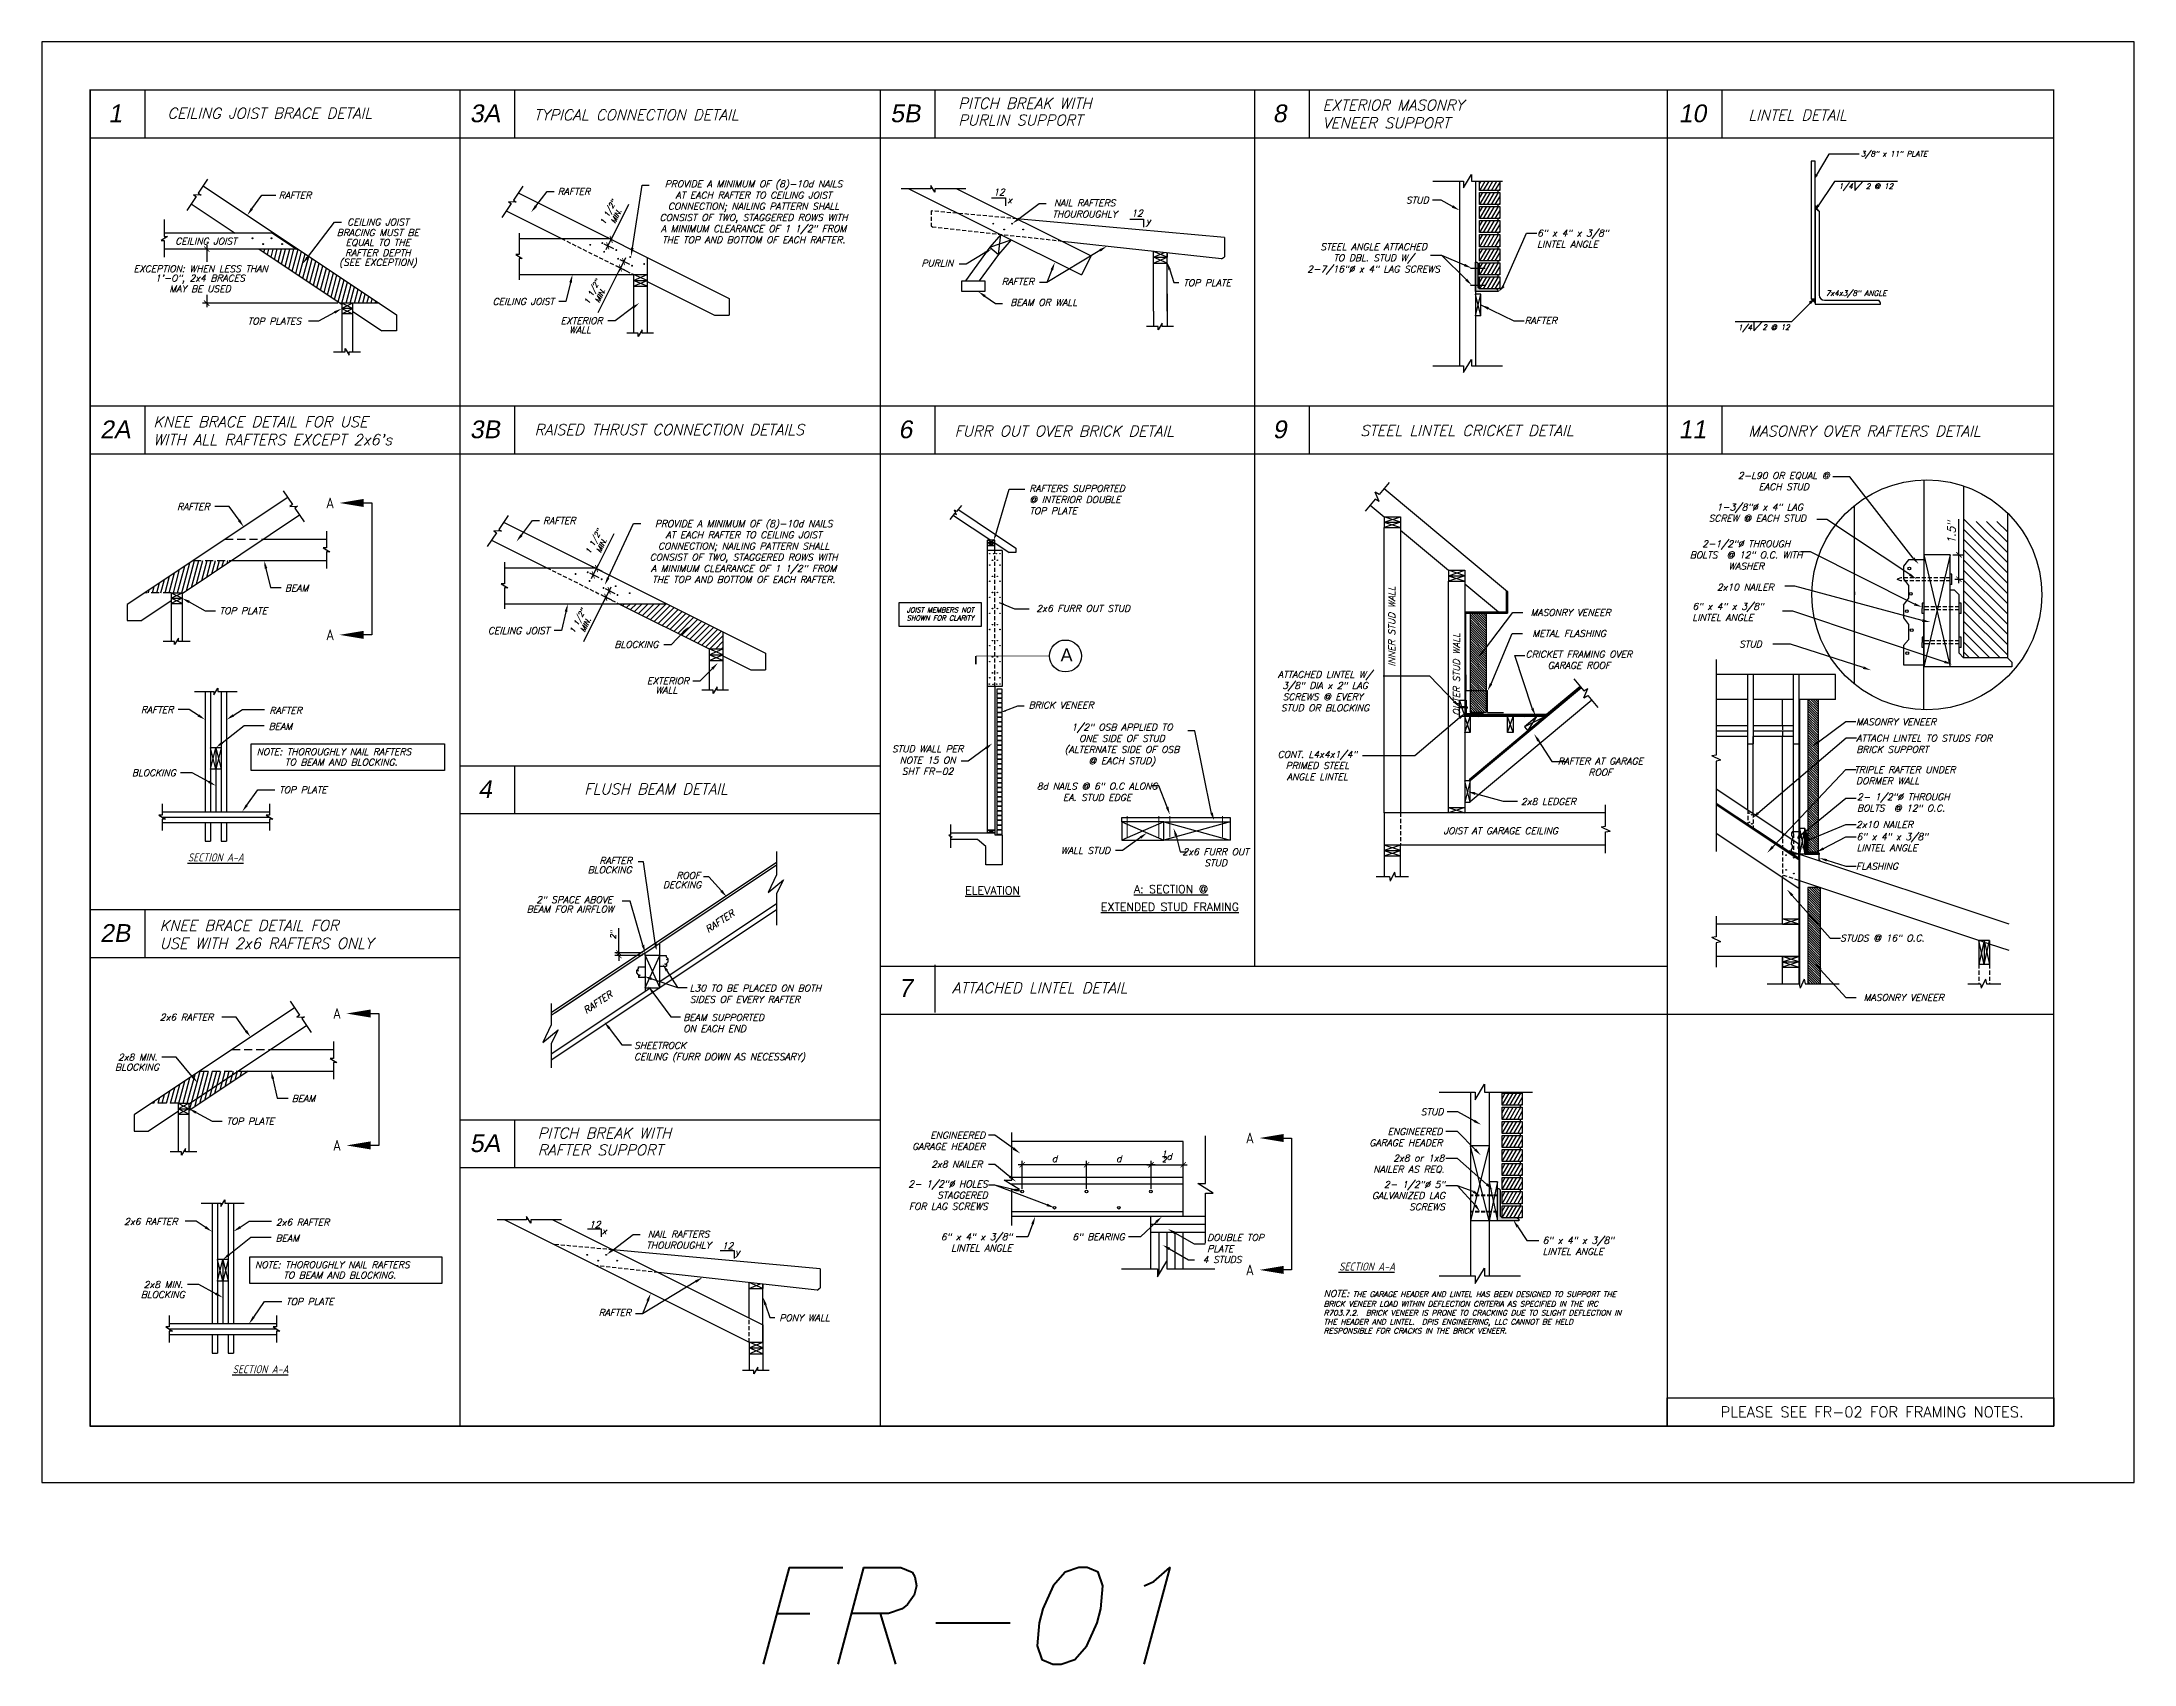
# Model space of a CAD drawing. Header units: inches. Extents: x 683 to 9753, y -6805 to 20230.
# Drawn here: x 993 to 2553, y -4331 to -3121 of the extents above; entities that cross this region are included whole.
import ezdxf
from ezdxf.enums import TextEntityAlignment as Align

# ---------------------------------------------------------------- set-up
doc = ezdxf.new("R2010")
doc.units = ezdxf.units.IN
doc.header["$LTSCALE"] = 48
doc.header["$MEASUREMENT"] = 0
doc.linetypes.add('HIDDEN2', pattern=[0.1875, 0.125, -0.0625])
doc.linetypes.add('HIDDEN4', pattern=[0.09375, 0.0625, -0.03125])
doc.layers.get('Defpoints').update_dxf_attribs({"color": 251})
for name, color, linetype in [('DPIS-BL', 9, 'Continuous'), ('DPIS-DIM', 7, 'Continuous'), ('DPIS-HATCH', 251, 'Continuous'), ('DPIS-RAFTERS', 1, 'Continuous'), ('DPIS-TAGS', 2, 'Continuous'), ('DPIS-TEXT', 7, 'Continuous'), ('FPTEXT', 2, 'Continuous')]:
    doc.layers.add(name, color=color, linetype=linetype)
doc.styles.add('DIMLETTERS', font='arial.ttf', dxfattribs={"height": 12})
doc.styles.add('DPIS-ARCHTXT', font='ARCHITXT.shx')
doc.styles.add('DPIS-DIM', font='Simplex.shx', dxfattribs={"oblique": 15})
doc.styles.add('SHEETNAME', font='arial.ttf', dxfattribs={"height": 4})
doc.styles.add('SIMPLEX', font='simplex.shx', dxfattribs={"oblique": 15, "height": 4})
doc.styles.get("Standard").update_dxf_attribs({"font": 'simplex.shx', "oblique": 15})
doc.dimstyles.new('DPIS-DIM1', dxfattribs={"dimtxt": 4, "dimasz": 4, "dimexe": 3, "dimexo": 2, "dimgap": 2, "dimtad": 1, "dimdec": 4, "dimrnd": 0.125, "dimzin": 3, "dimdsep": 46, "dimlunit": 4, "dimtxsty": 'DPIS-DIM', "dimblk": 'ARCHTICK', "dimcen": 3, "dimdle": 3, "dimclrd": 2, "dimclre": 2, "dimclrt": 256, "dimadec": 0, "dimazin": 0, "dimtfac": 1, "dimtdec": 4, "dimtmove": 0, "dimatfit": 3, "dimfxl": 1, "dimtolj": 1, "dimtzin": 0, "dimarcsym": 0})
doc.dimstyles.new('lennar', dxfattribs={"dimtxt": 5, "dimasz": 4, "dimexe": 3, "dimexo": 2, "dimgap": 2, "dimtad": 1, "dimdec": 4, "dimrnd": 0.125, "dimzin": 3, "dimdsep": 46, "dimlunit": 4, "dimtxsty": 'DPIS-DIM', "dimblk": 'ARCHTICK', "dimcen": 3, "dimdle": 3, "dimclrd": 2, "dimclre": 2, "dimclrt": 256, "dimadec": 0, "dimazin": 0, "dimtfac": 1, "dimtdec": 4, "dimtmove": 0, "dimatfit": 3, "dimfxl": 1, "dimtolj": 1, "dimtzin": 0, "dimarcsym": 0})
doc.dimstyles.get("Standard").update_dxf_attribs({"dimtxt": 4, "dimasz": 4, "dimexe": 3, "dimexo": 2, "dimgap": 2, "dimtad": 1, "dimdec": 4, "dimrnd": 0.125, "dimzin": 3, "dimdsep": 46, "dimlunit": 4, "dimtxsty": 'SIMPLEX', "dimblk": 'ARCHTICK', "dimcen": 3, "dimdle": 3, "dimclrd": 2, "dimclre": 2, "dimadec": 0, "dimazin": 0, "dimtfac": 1, "dimtdec": 4, "dimtofl": 0, "dimtmove": 1, "dimatfit": 3, "dimfxl": 1, "dimtolj": 1, "dimtzin": 0, "dimarcsym": 0})
pattern_1 = [(135, (-1799.2807, -3706.4309), (-0.88388348, -0.88388348), [])]
pattern_2 = [(45, (-5266.43997, -3342.93777), (-0.0441941738, 0.0441941738), []), (135, (-5266.43997, -3342.93777), (-0.13258252147, 0.0441941738), [0.15625, -0.09375])]
pattern_3 = [(45, (-5266.44, -3342.9378), (-0.530330086, 0.530330086), []), (45, (-5266.2632, -3342.9378), (-0.530330086, 0.530330086), []), (45, (-5266.0864, -3342.9378), (-0.530330086, 0.530330086), []), (45, (-5265.90964, -3342.9378), (-0.530330086, 0.530330086), [])]
pattern_4 = [(45, (-5266.44, -3342.9378), (-0.530330086, 0.530330086), []), (45, (-5266.0864, -3342.9378), (-0.530330086, 0.530330086), [])]

msp = doc.modelspace()

# ---------------------------------------------------------------- texts
at = {"layer": 'DPIS-DIM', "style": 'SIMPLEX'}
for s, p in [('%%UELEVATION', (1701.60736, -3757.03708)), ('%%UA: SECTION @', (1834.60162, -3756.03744)), ('%%UEXTENDED STUD FRAMING', (1833.78631, -3769.3466))]:
    msp.add_text(s, height=6, dxfattribs=at).set_placement(p, align=Align.CENTER)
at = {"layer": 'DPIS-TEXT', "style": 'SIMPLEX', "oblique": 15}
for s, height, p in [('3/8" x 11" PLATE', 4, (2348.85625, -3206.93275)), ('1/4', 4, (2332.40128, -3231.05872)), ('2 @ 12', 4, (2352.6328, -3231.05872)), ('7x4x3/8" ANGLE', 4, (2322.72961, -3310.78558)), ('1/4', 4, (2257.22464, -3336.48991)), ('2 @ 12', 4, (2275.48974, -3336.23183)), ('NOTE: THOROUGHLY NAIL RAFTERS', 5, (1152.82717, -3653.17803)), ('TO BEAM AND BLOCKING.', 5, (1173.92444, -3660.97404)), ('TRIPLE RAFTER UNDER', 5, (2344.027, -3666.56212)), ('DORMER WALL', 5, (2345.36675, -3674.89545)), ('NOTE: THOROUGHLY NAIL RAFTERS', 5, (1151.66156, -4035.62123)), ('TO BEAM AND BLOCKING.', 5, (1172.75883, -4043.41725))]:
    msp.add_text(s, height=height, dxfattribs=at).set_placement(p)
at = {"layer": 'DPIS-TEXT', "oblique": 15}
for s, height, style, p in [('RAFTER', 5, 'SIMPLEX', (1181.49205, -3235.80003)), ('RAFTER', 5, 'SIMPLEX', (1389.41555, -3232.98289)), ('CEILING JOIST', 5, 'SIMPLEX', (1243.28997, -3255.74881)), ('CEILING JOIST', 5, 'SIMPLEX', (1115.11027, -3270.06351)), ('BRACING MUST BE', 5, 'SIMPLEX', (1243.28997, -3263.6518)), ('EQUAL TO THE', 5, 'SIMPLEX', (1243.28997, -3271.1744)), ('EXCEPTION: WHEN LESS THAN', 5, 'SIMPLEX', (1111.15101, -3290.57224)), ('(SEE EXCEPTION)', 5, 'SIMPLEX', (1243.28997, -3286.13398)), ('RAFTER DEPTH', 5, 'SIMPLEX', (1243.28997, -3278.697)), ('PURLIN', 5, 'SIMPLEX', (1660.39973, -3286.40494)), ('1\'-O", 2x4 BRACES', 5, 'SIMPLEX', (1110.63148, -3298.30367)), ('MAY BE USED', 5, 'SIMPLEX', (1110.63148, -3305.54914)), ('RAFTER', 5, 'SIMPLEX', (1720.41596, -3300.09391)), ('TOP PLATE', 5, 'SIMPLEX', (1861.58941, -3301.05049)), ('CEILING JOIST', 5, 'SIMPLEX', (1351.7384, -3314.9908)), ('BEAM OR WALL', 5, 'SIMPLEX', (1739.67266, -3315.63788)), ('TOP PLATES', 5, 'SIMPLEX', (1166.11609, -3329.66882)), ('EXTERIOR', 5, 'SIMPLEX', (1395.12686, -3329.31499)), ('WALL', 5, 'SIMPLEX', (1393.95766, -3336.16077)), ('RAFTER', 5, 'SIMPLEX', (1105.70378, -3467.95048)), ('RAFTER', 5, 'SIMPLEX', (1378.53772, -3478.38832)), ('BEAM', 5, 'SIMPLEX', (1182.69715, -3528.60767)), ('TOP PLATE', 5, 'SIMPLEX', (1142.95915, -3545.53645)), ('MASONRY VENEER', 5, 'SIMPLEX', (2132.56423, -3546.8807)), ('CEILING JOIST', 5, 'SIMPLEX', (1348.29191, -3560.39623)), ('BLOCKING', 5, 'SIMPLEX', (1436.00892, -3570.70573)), ('METAL FLASHING', 5, 'SIMPLEX', (2131.44635, -3562.45248)), ('EXTERIOR', 5, 'SIMPLEX', (1459.55202, -3597.88989)), ('WALL', 5, 'SIMPLEX', (1458.38283, -3604.73568)), ('RAFTER', 5, 'SIMPLEX', (1078.65069, -3619.32066)), ('RAFTER', 5, 'SIMPLEX', (1174.52096, -3619.84094)), ('BEAM', 5, 'SIMPLEX', (1170.59788, -3631.78319)), ('BLOCKING', 5, 'SIMPLEX', (1076.23236, -3666.34307)), ('TOP PLATE', 5, 'SIMPLEX', (1187.39467, -3679.04382)), ('2x8 LEDGER', 5, 'SIMPLEX', (2116.02333, -3687.85041)), ('JOIST AT GARAGE CEILING', 5, 'SIMPLEX', (2080.43221, -3709.56765)), ('%%USECTION A-A', 6, 'DPIS-ARCHTXT', (1122.44817, -3729.43734)), ('MASONRY VENEER', 5, 'SIMPLEX', (2380.95921, -3833.91821)), ('2x6 RAFTER', 5, 'SIMPLEX', (1100.56649, -3848.57504)), ('BLOCKING', 5, 'SIMPLEX', (1063.6882, -3885.8784)), ('2x8 MIN.', 5, 'SIMPLEX', (1064.1309, -3878.39551)), ('BEAM', 5, 'SIMPLEX', (1187.85499, -3909.23222)), ('TOP PLATE', 5, 'SIMPLEX', (1148.11698, -3926.161)), ('2x6 RAFTER', 5, 'SIMPLEX', (1073.97069, -4000.91197)), ('2x6 RAFTER', 5, 'SIMPLEX', (1187.08991, -4001.43226)), ('BEAM', 5, 'SIMPLEX', (1175.75572, -4013.37451)), ('%%USECTION A-A', 6, 'DPIS-ARCHTXT', (1980.78259, -4034.45847)), ('BLOCKING', 5, 'SIMPLEX', (1082.85425, -4055.41728)), ('2x8 MIN.', 5, 'SIMPLEX', (1083.29695, -4047.93439)), ('TOP PLATE', 5, 'SIMPLEX', (1192.55251, -4060.63513)), ('RAFTER', 5, 'SIMPLEX', (1419.93495, -4068.8193)), ('PONY WALL', 5, 'SIMPLEX', (1561.3516, -4072.7165)), ('%%USECTION A-A', 6, 'DPIS-ARCHTXT', (1155.80127, -4111.02865))]:
    msp.add_text(s, height=height, dxfattribs=dict(at, style=style)).set_placement(p, align=Align.MIDDLE)
at = {"layer": 'DPIS-TEXT', "style": 'SIMPLEX', "oblique": 15}
for s, p in [('12', (1706.33279, -3235.91552)), ('x', (1714.35684, -3241.67658)), ('12', (1809.33052, -3251.73749)), ('y', (1817.71598, -3257.43868)), ('BRICK VENEER', (1752.67275, -3618.38773)), ('BLOCKING', (1416.07746, -3741.29026)), ('RAFTER', (1420.5935, -3734.30393)), ('ROOF', (1474.64219, -3745.3759)), ('2" SPACE ABOVE', (1389.73311, -3763.4666)), ('DECKING', (1470.12616, -3752.36222)), ('BEAM FOR AIRFLOW', (1386.64784, -3770.54002)), ('12', (1405.00031, -4005.64092)), ('x', (1412.02436, -4010.40198)), ('12', (1503.99804, -4021.46289)), ('y', (1511.3835, -4026.16407))]:
    msp.add_text(s, height=5, dxfattribs=at).set_placement(p, align=Align.CENTER)
at = {"layer": 'DPIS-TEXT', "style": 'DPIS-ARCHTXT'}
for p in [(1207.63914, -3465.19576), (1207.63914, -3563.52432), (1212.79697, -3845.82032), (1212.79697, -3944.14887), (1893.4399, -3938.65865), (1893.4399, -4036.98721)]:
    msp.add_text('A', height=8, dxfattribs=at).set_placement(p, align=Align.MIDDLE)
at = {"layer": 'DPIS-TEXT', "style": 'SIMPLEX', "oblique": 15}
for s, p in [('INNER STUD WALL', (1999.18298, -3557.27988)), ('OUTER STUD WALL', (2047.49545, -3592.95845))]:
    msp.add_text(s, height=5, rotation=90, dxfattribs=at).set_placement(p, align=Align.MIDDLE)
at = {"layer": 'DPIS-TEXT', "style": 'DIMLETTERS'}
msp.add_text('A', height=9.6768, dxfattribs=at).set_placement((1756.75609, -3583.34426), align=Align.CENTER)
at = {"layer": 'DPIS-TEXT', "style": 'SIMPLEX', "oblique": 15}
for p in [(1499.57745, -3779.18985), (1408.57548, -3839.60565)]:
    msp.add_text('RAFTER', height=5, rotation=33.69006753, dxfattribs=at).set_placement(p, align=Align.CENTER)
at = {"layer": 'DPIS-TEXT', "style": 'SIMPLEX'}
msp.add_text('PLEASE SEE FR-02 FOR FRAMING NOTES.', height=8, dxfattribs=at).set_placement((2357.34778, -4142.87337), align=Align.MIDDLE_CENTER)
at = {"layer": 'DPIS-TEXT', "color": 4, "style": 'SIMPLEX', "oblique": 15}
msp.add_text('FR-01 ', height=72, dxfattribs=at).set_placement((1518.21664, -4330.89561))
at = {"layer": 'DPIS-TEXT', "char_height": 5, "style": 'SIMPLEX'}
for s, insert, attachment_point in [('PROVIDE A MINIMUM OF (8)-10d NAILS\\PAT EACH RAFTER TO CEILING JOIST\\PCONNECTION; NAILING PATTERN SHALL\\PCONSIST OF TWO, STAGGERED ROWS WITH\\PA MINIMUM CLEARANCE OF 1 1/2" FROM\\PTHE TOP AND BOTTOM OF EACH RAFTER.', (1523.38903, -3248.18784), 5), ('PROVIDE A MINIMUM OF (8)-10d NAILS\\PAT EACH RAFTER TO CEILING JOIST\\PCONNECTION; NAILING PATTERN SHALL\\PCONSIST OF TWO, STAGGERED ROWS WITH\\PA MINIMUM CLEARANCE OF 1 1/2" FROM\\PTHE TOP AND BOTTOM OF EACH RAFTER.', (1516.01256, -3501.47417), 5), ('L30 TO BE PLACED ON BOTH\\PSIDES OF EVERY RAFTER', (1475.7539, -3824.45955), 1), ('BEAM SUPPORTED\\PON EACH END', (1470.91719, -3846.27444), 1), ('SHEETROCK\\PCEILING (FURR DOWN AS NECESSARY)', (1434.26355, -3867.15757), 1)]:
    msp.add_mtext(s, dxfattribs=dict(at, insert=insert, attachment_point=attachment_point))
at = {"layer": 'DPIS-TEXT', "style": 'SIMPLEX'}
for s, insert, char_height, width, attachment_point in [('NAIL RAFTERS \\PTHOUROUGHLY', (1770.19272, -3239.03541), 5, 90.7860825, 2), ('STUD', (2018.22827, -3239.38745), 5, 47.4025306, 5), ('STEEL ANGLE ATTACHED TO DBL. STUD W/ \\P2-7/16"%%C x 4" LAG SCREWS', (1985.66537, -3283.30092), 5, 96.1206273, 5), ('6" x 4" x 3/8" LINTEL ANGLE', (2107.60068, -3261.49238), 5, 79, 1), ('RAFTER', (2098.19958, -3326.71737), 5, 79, 1), ('2-L90 OR EQUAL @ EACH STUD ', (2291.44573, -3442.26021), 5, 75.6332882, 2), ('RAFTERS SUPPORTED @ INTERIOR DOUBLE TOP PLATE', (1729.00901, -3451.86559), 5, 86.2094608, 1), (' 1-3/8"%%C x 4" LAG SCREW @ EACH STUD ', (2271.77567, -3465.77226), 5, 85.4129542, 2), ('2-1/2"%%C THROUGH\\PBOLTS  @ 12" O.C. WITH WASHER', (2263.43219, -3493.13283), 5, 91.4395038, 2), ('2x10 NAILER', (2241.57546, -3525.49868), 5, 110.25, 1), ('6" x 4" x 3/8" LINTEL ANGLE', (2223.30448, -3539.80927), 5, 79, 1), ('JOIST MEMBERS NOT SHOWN FOR CLARITY  ', (1662.59935, -3543.10507), 3.63, 71.8457253, 2), ('2x6 FURR OUT STUD ', (1769.13566, -3541.30909), 5, 107.7503288, 2), ('STUD ', (2258.11338, -3567.89149), 5, 71, 1), ('CRICKET FRAMING OVER GARAGE ROOF', (2138.69911, -3575.43578), 5, 87.1589419, 2), ('ATTACHED LINTEL W/ 3/8" DIA x 2" LAG SCREWS @ EVERY  STUD OR BLOCKING', (1949.43531, -3590.51669), 5, 83.9462796, 2), ('1/2" OSB APPLIED TO ONE SIDE OF STUD \\P(ALTERNATE SIDE OF OSB @ EACH STUD)  ', (1797.98882, -3629.87733), 5, 98.9610541, 2), ('MASONRY VENEER ', (2345.27214, -3625.92256), 5, 110.25, 1), ('STUD WALL PER NOTE 15 ON SHT FR-02 ', (1653.10864, -3646.07842), 5, 61.7218147, 2), ('CONT. L4x4x1/4" PRIMED STEEL ANGLE LINTEL', (1943.70999, -3650.14024), 5, 66.0891367, 2), ('ATTACH LINTEL TO STUDS FOR BRICK SUPPORT', (2345.57651, -3638.07369), 5, 110.25, 1), ('RAFTER AT GARAGE ROOF', (2154.77283, -3655.14025), 5, 75.7592094, 2), ('8d NAILS @ 6" O.C ALONG EA. STUD EDGE', (1779.52904, -3673.88963), 5, 98.9610541, 2), ('2- 1/2"%%c THROUGH\\PBOLTS  @ 12" O.C.', (2346.08118, -3681.88225), 5, 115.5, 1), ('2x10 NAILER', (2345.36675, -3702.47921), 5, 110.25, 1), ('6" x 4" x 3/8" LINTEL ANGLE', (2345.73367, -3711.46969), 5, 79, 1), ('WALL STUD ', (1770.8657, -3721.82512), 5, 53.669876, 2), ('2x6 FURR OUT STUD', (1867.86041, -3722.73496), 5, 53.669876, 2), ('FLASHING', (2345.36675, -3733.50575), 5, 110.25, 1), ('STUDS @ 16" O.C.', (2333.53519, -3787.05864), 5, 84, 1), ('STUD', (2029.20666, -3919.10074), 5, 47.4025306, 5), ('ENGINEERED GARAGE HEADER', (1696.01945, -3934.11437), 5, 73, 3), ('ENGINEERED GARAGE HEADER', (2036.96807, -3931.33961), 5, 73, 3), ('2x8 NAILER', (1674.86116, -3958.16793), 5, 73, 5), ('2x8 or 1x8 NAILER AS REQ.', (2038.39439, -3958.03138), 5, 62.2674866, 6), ('2- 1/2"%%c HOLES STAGGERED\\PFOR LAG SCREWS', (1697.91156, -3970.42246), 5, 83.75, 3), ('2- 1/2"%%c 5" GALVANIZED LAG SCREWS', (2038.86018, -3970.76293), 5, 83.75, 3), ('NAIL RAFTERS \\PTHOUROUGHLY', (1467.4581, -4007.78314), 5, 90.7860825, 2), ('6" x 4" x 3/8" LINTEL ANGLE', (1716.14093, -4009.7999), 5, 79, 3), ('6" BEARING', (1799.99986, -4009.7999), 5, 79, 3), ('DOUBLE TOP\\PPLATE', (1861.57692, -4010.32854), 5, 79, 1), ('6" x 4" x 3/8" LINTEL ANGLE', (2111.63919, -4012.42105), 5, 79, 1), ('4 STUDS', (1858.22763, -4026.80822), 5, 79, 1), ('{\\H1.2416x;NOTE:} THE GARAGE HEADER AND LINTEL HAS BEEN DESIGNED TO SUPPORT THE BRICK VENEER LOAD WITHIN DEFLECTION CRITERIA AS SPECIFIED IN THE IRC R703.7.2.  BRICK VENEER IS PRONE TO CRACKING DUE TO SLIGHT DEFLECTION IN THE HEADER AND LINTEL.  DPIS ENGINEERING, LLC CANNOT BE HELD RESPONSIBLE FOR CRACKS IN THE BRICK VENEER.{\\H0.75x; }', (1948.47375, -4052.07322), 4, 241.2464269, 1)]:
    msp.add_mtext(s, dxfattribs=dict(at, insert=insert, char_height=char_height, width=width, attachment_point=attachment_point))
at = {"layer": 'FPTEXT', "style": 'SHEETNAME', "oblique": 10}
for s, p in [('1', (1047.43937, -3174.72383)), ('3A', (1323.11018, -3174.72383)), ('5B', (1636.54306, -3174.72383)), ('8', (1915.59872, -3174.72383)), ('10', (2223.3713, -3174.72383)), ('2A', (1047.43937, -3410.30595)), ('3B', (1323.11018, -3410.30595)), ('6', (1636.54306, -3410.30595)), ('9', (1915.59872, -3410.30595)), ('11', (2223.3713, -3410.30595)), ('4', (1323.11018, -3678.50529)), ('2B', (1047.43937, -3785.80116)), ('7', (1636.54306, -3826.83161)), ('5A', (1323.11018, -3942.48472))]:
    msp.add_text(s, height=13.24373, dxfattribs=at).set_placement(p, align=Align.MIDDLE_CENTER)
at = {"layer": 'FPTEXT', "char_height": 8, "attachment_point": 7}
for s, insert in [('PITCH BREAK WITH ', (1675.932, -3171.24194)), ('EXTERIOR MASONRY \\PVENEER SUPPORT', (1947.59731, -3185.8653)), ('CEILING JOIST BRACE DETAIL', (1086.33234, -3178.68432)), ('TYPICAL CONNECTION DETAIL', (1359.55441, -3179.83887)), ('\\PPURLIN SUPPORT', (1675.932, -3183.77069)), ('LINTEL DETAIL', (2265.03426, -3180.0253)), ("KNEE BRACE DETAIL FOR USE\\PWITH ALL RAFTERS EXCEPT 2x6's", (1075.92764, -3422.01635)), ('RAISED THRUST CONNECTION DETAILS', (1360.12325, -3414.54228)), ('\\A1;FURR OUT OVER BRICK DETAIL', (1673.2096, -3415.60742)), ('STEEL LINTEL CRICKET DETAIL', (1975.62106, -3415.21753)), ('MASONRY OVER RAFTERS DETAIL', (2265.03426, -3415.60742)), ('FLUSH BEAM DETAIL', (1397.11707, -3682.46578)), ('KNEE BRACE DETAIL FOR\\PUSE WITH 2x6 RAFTERS ONLY', (1080.59233, -3797.51155)), ('ATTACHED LINTEL DETAIL', (1671.40501, -3830.73079)), ('PITCH BREAK WITH ', (1362.49911, -3939.00282)), ('\\PRAFTER SUPPORT', (1362.49911, -3951.53158))]:
    msp.add_mtext(s, dxfattribs=dict(at, insert=insert))

# ---------------------------------------------------------------- blocks, each defined once
blk = doc.blocks.new('_ArchTick')
at = {"color": 0, "const_width": 0.15}
blk.add_lwpolyline([(-0.5, -0.5), (0.5, 0.5)], dxfattribs=at)
blk = doc.blocks.new('A$C16D2453F')
at = {"layer": 'DPIS-RAFTERS'}
for centre in [(-0.8, -6.2), (0.4, -2.7)]:
    blk.add_circle(centre, 0.241, dxfattribs=at)
at = {"layer": 'DPIS-TEXT'}
for p, q in [((0, 0), (-4.9, 0)), ((0, -1), (0, 0)), ((-4.9, -7.8), (0, -7.8)), ((0, -1), (1.3, -2.3)), ((0, -5.8), (1.3, -4.5)), ((0, -5.8), (0, -7.8)), ((1.3, -4.5), (1.3, -2.3))]:
    blk.add_line(p, q, dxfattribs=at)
blk = doc.blocks.new('A$C2A457714')
blk.add_hatch(color=256).paths.add_polyline_path([(5.2, -1.4), (4.1, -0.3), (2.9, -0.3), (2.9, -24.3), (18.9, -24.3), (18.9, -23.1), (17.7, -21.9), (6.4, -21.9), (5.2, -20.8)])
for p, q in [((2.9, -24.3), (2.9, -0.3)), ((2.9, -0.3), (4.1, -0.3)), ((5.2, -1.4), (4.1, -0.3)), ((5.2, -20.8), (5.2, -1.4)), ((6.4, -21.9), (5.2, -20.8)), ((17.7, -21.9), (6.4, -21.9)), ((17.7, -21.9), (18.9, -23.1)), ((18.9, -23.1), (18.9, -24.3)), ((18.9, -24.3), (2.9, -24.3))]:
    blk.add_line(p, q)
blk = doc.blocks.new('*D57')
at = {"layer": 'Defpoints', "color": 0, "transparency": 16777216}
for p in [(1423, -3802.6), (1442.5, -3800.6), (1442.5, -3802.6)]:
    blk.add_point(p, dxfattribs=at)
at = {"layer": 'DPIS-TEXT', "color": 2, "lineweight": -2, "transparency": 16777216}
for p, q in [((1423, -3800.6), (1423, -3782.1)), ((1440.5, -3800.6), (1420, -3800.6)), ((1440.5, -3802.6), (1420, -3802.6)), ((1423, -3802.6), (1423, -3800.6)), ((1423, -3802.6), (1423, -3806.6))]:
    blk.add_line(p, q, dxfattribs=at)
at = {"layer": 'DPIS-TEXT', "color": 2, "lineweight": -2, "transparency": 16777216, "xscale": 4, "yscale": 4, "zscale": 4}
for p, rotation in [((1423, -3800.6), 270), ((1423, -3802.6), 90)]:
    blk.add_blockref('_ArchTick', p, dxfattribs=dict(at, rotation=rotation))
at = {"layer": 'DPIS-TEXT', "transparency": 16777216, "insert": (1418.6, -3787.3), "char_height": 4, "attachment_point": 5, "rotation": 90, "style": 'SIMPLEX'}
blk.add_mtext('\\A1;2"', dxfattribs=at)
blk = doc.blocks.new('*D58')
at = {"layer": 'Defpoints', "color": 0, "transparency": 16777216}
for p in [(1843.7, -3958.6), (1819.7, -3978.6), (1843.7, -3978.6)]:
    blk.add_point(p, dxfattribs=at)
at = {"layer": 'DPIS-TEXT', "color": 2, "lineweight": -2, "transparency": 16777216}
for p, q in [((1816.7, -3958.6), (1846.7, -3958.6)), ((1819.7, -3976.6), (1819.7, -3955.6)), ((1843.7, -3976.6), (1843.7, -3955.6))]:
    blk.add_line(p, q, dxfattribs=at)
at = {"layer": 'DPIS-TEXT', "color": 2, "lineweight": -2, "transparency": 16777216, "xscale": 4, "yscale": 4, "zscale": 4, "rotation": 180}
blk.add_blockref('_ArchTick', (1819.7, -3958.6), dxfattribs=at)
at = {"layer": 'DPIS-TEXT', "color": 2, "lineweight": -2, "transparency": 16777216, "xscale": 4, "yscale": 4, "zscale": 4}
blk.add_blockref('_ArchTick', (1843.7, -3958.6), dxfattribs=at)
at = {"layer": 'DPIS-TEXT', "transparency": 16777216, "insert": (1831.7, -3952.5), "char_height": 5, "attachment_point": 5, "style": 'DPIS-DIM'}
blk.add_mtext('\\A1;\\A1;{\\H0.7x;\\S1/2;}d', dxfattribs=at)
blk = doc.blocks.new('*D59')
at = {"layer": 'Defpoints', "color": 0, "transparency": 16777216}
for p in [(1771.7, -3958.6), (1771.7, -3978.6), (1819.7, -3978.6)]:
    blk.add_point(p, dxfattribs=at)
at = {"layer": 'DPIS-TEXT', "color": 2, "lineweight": -2, "transparency": 16777216}
for p, q in [((1822.7, -3958.6), (1768.7, -3958.6)), ((1771.7, -3976.6), (1771.7, -3955.6)), ((1819.7, -3976.6), (1819.7, -3955.6))]:
    blk.add_line(p, q, dxfattribs=at)
at = {"layer": 'DPIS-TEXT', "color": 2, "lineweight": -2, "transparency": 16777216, "xscale": 4, "yscale": 4, "zscale": 4, "rotation": 180}
blk.add_blockref('_ArchTick', (1771.7, -3958.6), dxfattribs=at)
at = {"layer": 'DPIS-TEXT', "color": 2, "lineweight": -2, "transparency": 16777216, "xscale": 4, "yscale": 4, "zscale": 4}
blk.add_blockref('_ArchTick', (1819.7, -3958.6), dxfattribs=at)
at = {"layer": 'DPIS-TEXT', "transparency": 16777216, "insert": (1795.7, -3954.1), "char_height": 5, "attachment_point": 5, "style": 'DPIS-DIM'}
blk.add_mtext('\\A1;d', dxfattribs=at)
blk = doc.blocks.new('*D60')
at = {"layer": 'Defpoints', "color": 0, "transparency": 16777216}
for p in [(1723.7, -3958.6), (1723.7, -3978.6), (1771.7, -3978.6)]:
    blk.add_point(p, dxfattribs=at)
at = {"layer": 'DPIS-TEXT', "color": 2, "lineweight": -2, "transparency": 16777216}
for p, q in [((1774.7, -3958.6), (1720.7, -3958.6)), ((1723.7, -3976.6), (1723.7, -3955.6)), ((1771.7, -3976.6), (1771.7, -3955.6))]:
    blk.add_line(p, q, dxfattribs=at)
at = {"layer": 'DPIS-TEXT', "color": 2, "lineweight": -2, "transparency": 16777216, "xscale": 4, "yscale": 4, "zscale": 4, "rotation": 180}
blk.add_blockref('_ArchTick', (1723.7, -3958.6), dxfattribs=at)
at = {"layer": 'DPIS-TEXT', "color": 2, "lineweight": -2, "transparency": 16777216, "xscale": 4, "yscale": 4, "zscale": 4}
blk.add_blockref('_ArchTick', (1771.7, -3958.6), dxfattribs=at)
at = {"layer": 'DPIS-TEXT', "transparency": 16777216, "insert": (1747.7, -3954.1), "char_height": 5, "attachment_point": 5, "style": 'DPIS-DIM'}
blk.add_mtext('\\A1;d', dxfattribs=at)
blk = doc.blocks.new('*D61')
at = {"layer": 'Defpoints', "color": 0, "transparency": 16777216}
for p in [(1417.2, -3268.7), (1423.4, -3271.8), (1421, -3276.6)]:
    blk.add_point(p, dxfattribs=at)
at = {"layer": 'DPIS-TEXT', "color": 2, "lineweight": -2, "transparency": 16777216}
for p, q in [((1430.1, -3242.8), (1417.2, -3268.7)), ((1419.2, -3275.7), (1412.1, -3272.2)), ((1413.4, -3276.2), (1418.5, -3266)), ((1421.6, -3270.9), (1414.5, -3267.3))]:
    blk.add_line(p, q, dxfattribs=at)
at = {"layer": 'DPIS-TEXT', "color": 2, "lineweight": -2, "transparency": 16777216, "xscale": 4, "yscale": 4, "zscale": 4}
for p, rotation in [((1414.7, -3273.5), 243.4349488229242), ((1417.2, -3268.7), 63.43494882292417)]:
    blk.add_blockref('_ArchTick', p, dxfattribs=dict(at, rotation=rotation))
at = {"layer": 'DPIS-TEXT', "color": 0, "transparency": 16777216, "insert": (1417.9, -3249.9), "char_height": 4, "attachment_point": 5, "rotation": 63.4349, "style": 'SIMPLEX'}
blk.add_mtext('\\A1;1 1/2"\\PMIN.', dxfattribs=at)
blk = doc.blocks.new('*D62')
at = {"layer": 'Defpoints', "color": 0, "transparency": 16777216}
for p in [(1424.1, -3290), (1432.8, -3288.3), (1430.4, -3293.2)]:
    blk.add_point(p, dxfattribs=at)
at = {"layer": 'DPIS-TEXT', "color": 2, "lineweight": -2, "transparency": 16777216}
for p, q in [((1407.6, -3323.2), (1424.1, -3290)), ((1428.6, -3292.3), (1421.4, -3288.7)), ((1427.9, -3282.5), (1422.8, -3292.7)), ((1431, -3287.5), (1423.8, -3283.9))]:
    blk.add_line(p, q, dxfattribs=at)
at = {"layer": 'DPIS-TEXT', "color": 2, "lineweight": -2, "transparency": 16777216, "xscale": 4, "yscale": 4, "zscale": 4}
for p, rotation in [((1424.1, -3290), 243.434948822922), ((1426.5, -3285.2), 63.43494882292197)]:
    blk.add_blockref('_ArchTick', p, dxfattribs=dict(at, rotation=rotation))
at = {"layer": 'DPIS-TEXT', "color": 0, "transparency": 16777216, "insert": (1405.9, -3309.2), "char_height": 4, "attachment_point": 5, "rotation": 63.4349, "style": 'SIMPLEX'}
blk.add_mtext('\\A1;1 1/2"\\PMIN{\\H0.8x;.}', dxfattribs=at)
blk = doc.blocks.new('*D63')
at = {"layer": 'Defpoints', "color": 0, "transparency": 16777216}
for p in [(1406.3, -3514.1), (1410.1, -3522), (1412.5, -3517.2)]:
    blk.add_point(p, dxfattribs=at)
at = {"layer": 'DPIS-TEXT', "color": 2, "lineweight": -2, "transparency": 16777216}
for p, q in [((1419.2, -3488.2), (1406.3, -3514.1)), ((1408.3, -3521.1), (1401.2, -3517.6)), ((1402.5, -3521.6), (1407.6, -3511.4)), ((1410.8, -3516.3), (1403.6, -3512.7))]:
    blk.add_line(p, q, dxfattribs=at)
at = {"layer": 'DPIS-TEXT', "color": 2, "lineweight": -2, "transparency": 16777216, "xscale": 4, "yscale": 4, "zscale": 4}
for p, rotation in [((1403.9, -3518.9), 243.4349488229155), ((1406.3, -3514.1), 63.43494882291554)]:
    blk.add_blockref('_ArchTick', p, dxfattribs=dict(at, rotation=rotation))
at = {"layer": 'DPIS-TEXT', "color": 0, "transparency": 16777216, "insert": (1407, -3495.4), "char_height": 4, "attachment_point": 5, "rotation": 63.4349, "style": 'SIMPLEX'}
blk.add_mtext('\\A1;1 1/2"\\PMIN.', dxfattribs=at)
blk = doc.blocks.new('*D64')
at = {"layer": 'Defpoints', "color": 0, "transparency": 16777216}
for p in [(1413.2, -3535.5), (1419.5, -3538.6), (1421.9, -3533.8)]:
    blk.add_point(p, dxfattribs=at)
at = {"layer": 'DPIS-TEXT', "color": 2, "lineweight": -2, "transparency": 16777216}
for p, q in [((1396.7, -3568.6), (1413.2, -3535.5)), ((1417.7, -3537.7), (1410.6, -3534.1)), ((1417, -3527.9), (1411.9, -3538.1)), ((1420.1, -3532.9), (1413, -3529.3))]:
    blk.add_line(p, q, dxfattribs=at)
at = {"layer": 'DPIS-TEXT', "color": 2, "lineweight": -2, "transparency": 16777216, "xscale": 4, "yscale": 4, "zscale": 4}
for p, rotation in [((1413.2, -3535.5), 243.4349488229134), ((1415.7, -3530.6), 63.43494882291342)]:
    blk.add_blockref('_ArchTick', p, dxfattribs=dict(at, rotation=rotation))
at = {"layer": 'DPIS-TEXT', "color": 0, "transparency": 16777216, "insert": (1395.1, -3554.6), "char_height": 4, "attachment_point": 5, "rotation": 63.4349, "style": 'SIMPLEX'}
blk.add_mtext('\\A1;1 1/2"\\PMIN.', dxfattribs=at)
blk = doc.blocks.new('*D65')
at = {"layer": 'Defpoints', "color": 0, "transparency": 16777216}
for p in [(2415.5, -3503.8), (2422.1, -3503.8), (2416.9, -3522.1)]:
    blk.add_point(p, dxfattribs=at)
at = {"layer": 'DPIS-TEXT', "color": 2, "lineweight": -2, "transparency": 16777216}
for p, q in [((2422.1, -3503.8), (2422.1, -3477.2)), ((2417.5, -3503.8), (2425.1, -3503.8)), ((2422.1, -3525.1), (2422.1, -3503.8)), ((2418.9, -3522.1), (2425.1, -3522.1))]:
    blk.add_line(p, q, dxfattribs=at)
at = {"layer": 'DPIS-TEXT', "color": 2, "lineweight": -2, "transparency": 16777216, "xscale": 4, "yscale": 4, "zscale": 4}
for p, rotation in [((2422.1, -3503.8), 90), ((2422.1, -3522.1), 270)]:
    blk.add_blockref('_ArchTick', p, dxfattribs=dict(at, rotation=rotation))
at = {"layer": 'DPIS-TEXT', "transparency": 16777216, "insert": (2416.5, -3487.2), "char_height": 6, "attachment_point": 5, "rotation": 90, "style": 'DPIS-DIM'}
blk.add_mtext('\\A1;1.5"', dxfattribs=at)

# ---------------------------------------------------------------- dimensions: what is measured, and where the dimension line sits
at = {"layer": 'DPIS-TEXT'}
for base, p1, p2, angle, text, dimstyle, override, picture, middle, dimtype in [((1417.1609, -3268.67788), (1421.00732, -3276.63627), (1423.42139, -3271.80813), 63.43494882, '1 1/2"\\PMIN.', 'Standard', {"dimtxt": 5}, '*D61', (1424.80202, -3253.39564), 161), ((1424.11831, -3290.04514), (1432.79287, -3288.34724), (1430.3788, -3293.17538), 243.43494882, '1 1/2"\\PMIN{\\H0.8x;.}', 'Standard', {"dimtxt": 5}, '*D62', (1412.83712, -3312.60751), 161), ((2422.05745, -3503.81589), (2416.90531, -3522.05115), (2415.45169, -3503.81589), 90, '1.5"', 'DPIS-DIM1', {"dimtxt": 6}, '*D65', (2422.05745, -3487.17291), 160)]:
    dim = msp.add_linear_dim(base=base, p1=p1, p2=p2, angle=angle, text=text, dimstyle=dimstyle, override=override, dxfattribs=at)
    dim.commit()
    dim.dimension.update_dxf_attribs({"geometry": picture, "text_midpoint": middle, "dimtype": dimtype})
for base, p1, p2, angle, picture, middle in [((1406.28307, -3514.08332), (1410.12949, -3522.04171), (1412.54356, -3517.21357), 63.43494882, '*D63', (1413.92419, -3498.80107)), ((1413.24048, -3535.45057), (1421.91505, -3533.75267), (1419.50097, -3538.58082), 243.43494882, '*D64', (1401.95929, -3558.01295))]:
    dim = msp.add_linear_dim(base=base, p1=p1, p2=p2, angle=angle, text='1 1/2"\\PMIN.', dimstyle='Standard', dxfattribs=at)
    dim.commit()
    dim.dimension.update_dxf_attribs({"geometry": picture, "text_midpoint": middle, "dimtype": 161})
dim = msp.add_linear_dim(base=(1422.96978, -3802.62103), p1=(1442.52711, -3800.62103), p2=(1442.52711, -3802.62103), angle=90, dimstyle='Standard', override={"dimclrt": 256, "dimtofl": 1, "dimtmove": 0}, dxfattribs=at)
dim.commit()
dim.dimension.update_dxf_attribs({"geometry": '*D57', "text_midpoint": (1422.96978, -3787.34191), "dimtype": 160})
for base, p1, p2, text, picture, middle in [((1723.68106, -3958.56777), (1771.68106, -3978.55302), (1723.68106, -3978.55302), 'd', '*D60', (1747.68106, -3954.06777)), ((1771.68106, -3958.56777), (1819.68106, -3978.55302), (1771.68106, -3978.55302), 'd', '*D59', (1795.68106, -3954.06777)), ((1843.68106, -3958.56777), (1819.68106, -3978.55302), (1843.68106, -3978.55302), '\\A1;{\\H0.7x;\\S1/2;}d', '*D58', (1831.68106, -3952.48444))]:
    dim = msp.add_linear_dim(base=base, p1=p1, p2=p2, text=text, dimstyle='lennar', dxfattribs=at)
    dim.commit()
    dim.dimension.update_dxf_attribs({"geometry": picture, "text_midpoint": middle})

# ---------------------------------------------------------------- hatches: boundary and pattern name
h = msp.add_hatch()
h.set_pattern_fill('ANSI31', color=251, scale=20, angle=15, style=0)
h.set_pattern_definition([(60, (644.772, -3762.817), (-2.1650635, 1.25), [])])
h.paths.add_polyline_path([(2081.45129, -3914.24337), (2081.45129, -3905.26515), (2096.45129, -3905.26515), (2096.45129, -3914.24337)])
h = msp.add_hatch()
h.set_pattern_fill('ANSI31', color=251, scale=20, angle=15, style=0)
h.set_pattern_definition([(60, (644.772, -3773.2953), (-2.1650635, 1.25), [])])
h.paths.add_polyline_path([(2081.45129, -3924.72159), (2081.45129, -3915.74337), (2096.45129, -3915.74337), (2096.45129, -3924.72159)])
h = msp.add_hatch()
h.set_pattern_fill('ANSI31', color=251, scale=20, angle=15, style=0)
h.set_pattern_definition([(60, (644.772, -3783.7735), (-2.1650635, 1.25), [])])
h.paths.add_polyline_path([(2081.45129, -3935.19981), (2081.45129, -3926.22159), (2096.45129, -3926.22159), (2096.45129, -3935.19981)])
h = msp.add_hatch()
h.set_pattern_fill('ANSI31', color=251, scale=20, angle=15, style=0)
h.set_pattern_definition([(60, (644.772, -3794.2518), (-2.1650635, 1.25), [])])
h.paths.add_polyline_path([(2081.45129, -3945.67802), (2081.45129, -3936.69981), (2096.45129, -3936.69981), (2096.45129, -3945.67802)])
h = msp.add_hatch()
h.set_pattern_fill('ANSI31', color=251, scale=20, angle=15, style=0)
h.set_pattern_definition([(60, (644.772, -3804.73), (-2.1650635, 1.25), [])])
h.paths.add_polyline_path([(2081.45129, -3956.15624), (2081.45129, -3947.17802), (2096.45129, -3947.17802), (2096.45129, -3956.15624)])
h = msp.add_hatch()
h.set_pattern_fill('ANSI31', color=251, scale=20, angle=15, style=0)
h.set_pattern_definition([(60, (644.772, -3815.2082), (-2.1650635, 1.25), [])])
h.paths.add_polyline_path([(2081.45129, -3966.63446), (2081.45129, -3957.65624), (2096.45129, -3957.65624), (2096.45129, -3966.63446)])
msp.add_hatch(color=256).paths.add_polyline_path([(2080.28463, -3977.56911), (2079.11796, -3976.40244), (2077.95129, -3976.40244), (2077.95129, -4000.40244), (2093.95129, -4000.40244), (2093.95129, -3999.23578), (2092.78463, -3998.06911), (2081.45129, -3998.06911), (2080.28463, -3996.90244)])
h = msp.add_hatch()
h.set_pattern_fill('ANSI31', color=251, scale=20, angle=15, style=0)
h.set_pattern_definition([(60, (644.772, -3825.6864), (-2.1650635, 1.25), [])])
h.paths.add_polyline_path([(2081.45129, -3977.11267), (2081.45129, -3968.13446), (2096.45129, -3968.13446), (2096.45129, -3977.11267)])
h = msp.add_hatch()
h.set_pattern_fill('ANSI31', color=251, scale=20, angle=15, style=0)
h.set_pattern_definition([(60, (644.772, -3836.1646), (-2.1650635, 1.25), [])])
h.paths.add_polyline_path([(2081.45129, -3987.59089), (2081.45129, -3978.61267), (2096.45129, -3978.61267), (2096.45129, -3987.59089)])
h = msp.add_hatch()
h.set_pattern_fill('ANSI31', color=251, scale=20, angle=15, style=0)
h.set_pattern_definition([(60, (644.772, -3846.6428), (-2.1650635, 1.25), [])])
h.paths.add_polyline_path([(2081.45129, -3998.06911), (2081.45129, -3989.09089), (2096.45129, -3989.09089), (2096.45129, -3998.06911)])
at = {"layer": 'DPIS-BL'}
h = msp.add_hatch(dxfattribs=at)
h.set_pattern_fill('ANSI31', color=251, scale=24, angle=30, style=0)
h.set_pattern_definition([(75, (-2248.561, -4216.4657), (-2.8977775, 0.7764571), [])])
h.paths.add_polyline_path([(1183.60032, -3275.93375), (1154.75591, -3275.93375), (1215.29717, -3316.29459), (1244.14158, -3316.29459)])
h = msp.add_hatch(dxfattribs=at)
h.set_pattern_fill('ANSI31', color=251, scale=24, angle=30, style=0)
h.set_pattern_definition([(75, (-2287.915, -4237.6805), (-2.8977775, 0.7764571), [])])
h.paths.add_polyline_path([(1134.29916, -3508.11767), (1105.45475, -3508.11767), (1069.38793, -3532.16222), (1089.23234, -3532.16222), (1097.23234, -3532.16222), (1097.23234, -3532.82888)])
h = msp.add_hatch(dxfattribs=at)
h.set_pattern_fill('ANSI31', color=256, scale=25, style=0)
h.set_pattern_definition([(45, (-728.5645, -3199.0983), (-2.2097087, 2.2097087), [])])
h.paths.add_polyline_path([(1423.031, -3540.34583), (1458.80809, -3540.34583), (1500.5557, -3561.21964), (1500.5557, -3574.01727), (1490.37388, -3574.01727)])
h = msp.add_hatch(dxfattribs=at)
h.set_pattern_fill('ANSI31', color=251, scale=24, angle=30, style=0)
h.set_pattern_definition([(75, (-398.363, -5023.3304), (-2.8977775, 0.776457), [])])
h.paths.add_polyline_path([(1139.457, -3888.74222), (1110.61259, -3888.74222), (1074.54577, -3912.78677), (1094.39018, -3912.78677), (1102.39018, -3912.78677), (1102.39018, -3913.45343)])
h.paths.add_polyline_path([(1146.6681, -3888.74222), (1139.457, -3888.74222), (1102.39018, -3913.45343), (1102.39018, -3918.26084)])
at = {"layer": 'DPIS-HATCH'}
h = msp.add_hatch(dxfattribs=at)
h.set_pattern_fill('ANSI31', color=251, scale=20, angle=15, style=0)
h.set_pattern_definition([(60, (628.0454, -3080.7876), (-2.1650635, 1.25), [])])
h.paths.add_polyline_path([(2064.7248, -3232.21383), (2064.7248, -3225.23561), (2079.7248, -3225.23561), (2079.7248, -3232.21383)])
h = msp.add_hatch(dxfattribs=at)
h.set_pattern_fill('ANSI31', color=251, scale=20, angle=15, style=0)
h.set_pattern_definition([(60, (628.0454, -3091.2658), (-2.1650635, 1.25), [])])
h.paths.add_polyline_path([(2064.7248, -3242.69205), (2064.7248, -3233.71383), (2079.7248, -3233.71383), (2079.7248, -3242.69205)])
h = msp.add_hatch(dxfattribs=at)
h.set_pattern_fill('ANSI31', color=251, scale=20, angle=15, style=0)
h.set_pattern_definition([(60, (628.0454, -3101.744), (-2.1650635, 1.25), [])])
h.paths.add_polyline_path([(2064.7248, -3253.17026), (2064.7248, -3244.19205), (2079.7248, -3244.19205), (2079.7248, -3253.17026)])
h = msp.add_hatch(dxfattribs=at)
h.set_pattern_fill('ANSI31', color=251, scale=20, angle=15, style=0)
h.set_pattern_definition([(60, (628.0454, -3112.2222), (-2.1650635, 1.25), [])])
h.paths.add_polyline_path([(2064.7248, -3263.64848), (2064.7248, -3254.67026), (2079.7248, -3254.67026), (2079.7248, -3263.64848)])
h = msp.add_hatch(dxfattribs=at)
h.set_pattern_fill('ANSI31', color=251, scale=20, angle=15, style=0)
h.set_pattern_definition([(60, (628.0454, -3122.7004), (-2.1650635, 1.25), [])])
h.paths.add_polyline_path([(2064.7248, -3274.1267), (2064.7248, -3265.14848), (2079.7248, -3265.14848), (2079.7248, -3274.1267)])
h = msp.add_hatch(dxfattribs=at)
h.set_pattern_fill('ANSI31', color=251, scale=20, angle=15, style=0)
h.set_pattern_definition([(60, (628.0454, -3133.1786), (-2.1650635, 1.25), [])])
h.paths.add_polyline_path([(2064.7248, -3284.60491), (2064.7248, -3275.6267), (2079.7248, -3275.6267), (2079.7248, -3284.60491)])
h = msp.add_hatch(dxfattribs=at)
h.set_pattern_fill('ANSI31', color=251, scale=20, angle=15, style=0)
h.set_pattern_definition([(60, (628.0454, -3143.6569), (-2.1650635, 1.25), [])])
h.paths.add_polyline_path([(2064.7248, -3295.08313), (2064.7248, -3286.10491), (2079.7248, -3286.10491), (2079.7248, -3295.08313)])
h = msp.add_hatch(dxfattribs=at)
h.set_pattern_fill('ANSI31', color=251, scale=20, angle=15, style=0)
h.set_pattern_definition([(60, (628.0454, -3154.135), (-2.1650635, 1.25), [])])
h.paths.add_polyline_path([(2064.7248, -3305.56135), (2064.7248, -3296.58313), (2079.7248, -3296.58313), (2079.7248, -3305.56135)])
h = msp.add_hatch(dxfattribs=at)
h.set_pattern_fill('ANSI31', color=256, scale=10, angle=90, style=0)
h.set_pattern_definition([(135, (-2073.2156, -2855.9086), (-0.88388348, -0.88388348), [])])
h.paths.add_polyline_path([(2069.60453, -3547.41838), (2057.60453, -3547.41838), (2057.60453, -3621.29391), (2069.60453, -3621.29391)])
h = msp.add_hatch(dxfattribs=at)
h.set_pattern_fill('ANSI32', color=256, scale=2, style=0)
h.set_pattern_definition(pattern_4)
h.paths.add_polyline_path([(2140.65625, -3603.08414), (2140.01607, -3602.31592), (2056.96434, -3671.52569), (2057.60453, -3672.29391)])
h = msp.add_hatch(dxfattribs=at)
h.set_pattern_fill('ANSI38', color=256, scale=0.5, style=0)
h.set_pattern_definition(pattern_2)
h.paths.add_polyline_path([(2054.60453, -3618.04391), (2054.60453, -3617.29391), (2050.10453, -3617.29391), (2050.10453, -3618.04391)])
h = msp.add_hatch(dxfattribs=at)
h.set_pattern_fill('ANSI34', color=256, style=0)
h.set_pattern_definition(pattern_3)
h.paths.add_polyline_path([(2054.60453, -3612.29391), (2054.10453, -3612.29391), (2054.10453, -3617.29391), (2054.60453, -3617.29391)])
h = msp.add_hatch(dxfattribs=at)
h.set_pattern_fill('ANSI34', color=256, style=0)
h.set_pattern_definition(pattern_3)
h.paths.add_polyline_path([(2054.60453, -3618.04391), (2054.10453, -3618.04391), (2054.10453, -3622.79391), (2067.60453, -3622.79391), (2067.60453, -3622.29391), (2054.60453, -3622.29391)])
h = msp.add_hatch(dxfattribs=at)
h.set_pattern_fill('ANSI38', color=256, scale=0.5, style=0)
h.set_pattern_definition(pattern_2)
h.paths.add_polyline_path([(2055.35453, -3617.16891), (2054.60453, -3617.16891), (2054.60453, -3618.16891), (2055.35453, -3618.16891)])
h = msp.add_hatch(dxfattribs=at)
h.set_pattern_fill('ANSI31', color=256, scale=10, angle=90, style=0)
h.set_pattern_definition(pattern_1)
h.paths.add_polyline_path([(2317.03769, -3611.74545), (2309.48214, -3611.74545), (2309.48214, -3725.58041), (2317.03769, -3725.58041)])
h = msp.add_hatch(dxfattribs=at)
h.set_pattern_fill('ANSI32', color=256, scale=2, style=0)
h.set_pattern_definition(pattern_4)
h.paths.add_polyline_path([(2114.84248, -3623.29391), (2053.60453, -3623.29391), (2053.60453, -3624.29391), (2113.64248, -3624.29391)])
h = msp.add_hatch(dxfattribs=at)
h.set_pattern_fill('ANSI31', color=256, scale=10, angle=90, style=0)
h.set_pattern_definition(pattern_1)
h.paths.add_polyline_path([(2318.6488, -3751.94977), (2309.48214, -3751.94977), (2309.48214, -3823.60657), (2318.6488, -3823.60657)])
at = {"layer": 'DPIS-TEXT'}
h = msp.add_hatch(dxfattribs=at)
h.set_pattern_fill('ANSI31', color=256, scale=0.08, angle=-163.96669868, style=0)
h.set_pattern_definition([(241.03330132, (4279.661779, 7703.983518), (0.008749013393, -0.004843011939), [])])
h.paths.add_polyline_path([(2314.85979, -3222.33701), (2315.96926, -3220.48984), (2315.46969, -3220.20686)])
h.paths.add_polyline_path([(2316.47357, -3220.77551), (2315.96926, -3220.48984), (2314.85979, -3222.33701)])
h = msp.add_hatch(dxfattribs=at)
h.set_pattern_fill('ANSI31', color=1, scale=2, style=0)
h.set_pattern_definition([(45, (-2624.2905, -13247.91449), (-0.1767766953, 0.1767766953), [])])
h.paths.add_polyline_path([(2314.85979, -3243.39357), (2314.85979, -3246.39357, -0.1989123674), (2317.68821, -3247.56514)])
h = msp.add_hatch(dxfattribs=at)
h.set_pattern_fill('ANSI31', color=256, scale=0.08, angle=-163.96669868, style=0)
h.set_pattern_definition([(241.03330132, (4280.883256, 7681.125429), (0.008749013393, -0.004843011939), [])])
h.paths.add_polyline_path([(2316.08126, -3245.1951), (2317.19073, -3243.34793), (2316.69117, -3243.06495)])
h.paths.add_polyline_path([(2317.69504, -3243.6336), (2317.19073, -3243.34793), (2316.08126, -3245.1951)])
h = msp.add_hatch(dxfattribs=at)
h.set_pattern_fill('ANSI31', color=256, scale=2, angle=-163.96669868, style=0)
h.set_pattern_definition([(241.0333013, (4280.88326, 7681.12543), (0.218725335, -0.1210752985), [])])
h.paths.add_polyline_path([(2317.19073, -3243.34793), (2316.69117, -3243.06495), (2316.08126, -3245.1951)])
h.paths.add_polyline_path([(2317.69504, -3243.6336), (2317.19073, -3243.34793), (2316.08126, -3245.1951)])
msp.add_hatch(color=256, dxfattribs=at).paths.add_polyline_path([(2078.39545, -3307.56135), (2078.39545, -3306.56135), (2077.39545, -3305.56135), (2064.7248, -3305.56135), (2063.7248, -3304.56135), (2063.7248, -3286.55425), (2062.7248, -3285.55425), (2061.7248, -3285.55425), (2061.7248, -3307.56135)])
h = msp.add_hatch(dxfattribs=at)
h.set_pattern_fill('ANSI31', color=256, scale=2, style=0)
h.set_pattern_definition([(45, (-2593.38026, -13273.04699), (-0.1767766953, 0.1767766953), [])])
h.paths.add_polyline_path([(2311.2232, -3315.88517), (2311.62517, -3316.29512), (2312.79969, -3314.41629)])
h.paths.add_polyline_path([(2310.81741, -3315.47132), (2311.2232, -3315.88517), (2312.79969, -3314.41629)])
h = msp.add_hatch(dxfattribs=at)
h.set_pattern_fill('ANSI31', color=256, scale=0.08, style=0)
h.set_pattern_definition([(45, (-2593.380262, -13273.046985), (-0.007071067812, 0.007071067812), [])])
h.paths.add_polyline_path([(2312.79969, -3314.41629), (2311.2232, -3315.88517), (2311.62517, -3316.29512)])
h.paths.add_polyline_path([(2310.81741, -3315.47132), (2311.2232, -3315.88517), (2312.79969, -3314.41629)])
h = msp.add_hatch(dxfattribs=at)
h.set_pattern_fill('ANSI31', color=1, scale=8, style=0)
h.set_pattern_definition([(45, (-2624.2905, -13262.6144), (-0.70710678, 0.70710678), [])])
h.paths.add_polyline_path([(2314.85979, -3313.09351), (2311.85979, -3313.09351), (2314.85979, -3316.09351)])
h = msp.add_hatch(dxfattribs=at)
h.set_pattern_fill('ANSI31', color=1, scale=2, style=0)
h.set_pattern_definition([(45, (-2624.2905, -13262.61443), (-0.1767766953, 0.1767766953), [])])
h.paths.add_polyline_path([(2314.85979, -3313.09351), (2311.85979, -3313.09351), (2314.85979, -3316.09351)])

# ---------------------------------------------------------------- linework, layer by layer
at = {"linetype": 'HIDDEN4'}
for p, q in [((1719.73333, -3253.28948), (1655.78089, -3247.45794)), ((1655.78089, -3247.45794), (1655.78089, -3258.65282)), ((1655.78089, -3258.65282), (1656.92505, -3259.5515)), ((1753.53335, -3270.18949), (1656.92505, -3259.5515)), ((2378.85903, -3520.97115), (2375.52873, -3522.05115)), ((2378.85903, -3523.13115), (2375.52873, -3522.05115)), ((2415.45169, -3520.97115), (2378.85903, -3520.97115)), ((2415.45169, -3523.13115), (2378.85903, -3523.13115)), ((2422.17169, -3542.71374), (2396.01169, -3542.71374)), ((2422.17169, -3544.87374), (2396.01169, -3544.87374)), ((2422.17169, -3567.97219), (2396.01169, -3567.99385)), ((2422.17169, -3570.19676), (2396.01169, -3570.19676)), ((2005.60453, -3696.29391), (2005.60453, -3720.29391)), ((2308.70436, -3714.20889), (2302.6488, -3714.20889)), ((2308.70436, -3714.70889), (2302.6488, -3714.70889)), ((2308.36373, -3721.74274), (2302.6488, -3721.74747)), ((2308.36307, -3722.2574), (2302.6488, -3722.2574)), ((2077.95129, -3981.28535), (2058.62224, -3981.28535)), ((2077.95129, -3981.78535), (2058.62224, -3981.78535)), ((2077.95129, -3993.32884), (2058.62224, -3993.32884)), ((2077.95129, -3993.82884), (2058.62224, -3993.82884)), ((1418.40085, -4022.01487), (1374.64373, -4018.02486)), ((1452.20087, -4038.91489), (1406.31933, -4033.86266))]:
    msp.add_line(p, q, dxfattribs=at)
for p, q in [((1874.43806, -3267.39631), (1719.73333, -3253.28948)), ((1872.16646, -3283.25273), (1753.53335, -3270.18949)), ((1874.43806, -3267.39631), (1874.43806, -3281.69401)), ((1872.16646, -3283.25273), (1874.43806, -3281.69401)), ((1986.93611, -3462.31632), (1979.38433, -3471.37847)), ((1989.88881, -3463.99345), (1986.80501, -3457.25329)), ((1989.7577, -3458.93042), (1986.80501, -3457.25329)), ((1989.88881, -3463.99345), (1986.93611, -3462.31632)), ((1997.30949, -3449.86827), (1989.7577, -3458.93042)), ((1993.46838, -3454.4776), (2085.60453, -3531.25772)), ((2425.53169, -3452.4373), (2425.53169, -3580.61589)), ((1674.7493, -3473.92898), (1673.30248, -3473.10719)), ((1983.22543, -3466.76914), (1993.60453, -3475.41838)), ((1993.60453, -3475.41838), (2005.60453, -3475.41838)), ((1993.60453, -3475.41838), (1993.60453, -3483.41838)), ((1993.60453, -3479.41838), (2005.60453, -3475.41838)), ((2005.60453, -3479.41838), (1993.60453, -3475.41838)), ((2005.60453, -3475.41838), (2005.60453, -3483.41838)), ((2458.17169, -3472.46088), (2458.17169, -3580.61589)), ((1993.60453, -3479.41838), (2005.60453, -3479.41838)), ((1993.60453, -3479.41838), (2005.60453, -3483.41838)), ((2005.60453, -3479.41838), (1993.60453, -3483.41838)), ((1993.60453, -3483.41838), (2005.60453, -3483.41838)), ((1993.60453, -3696.29391), (1993.60453, -3483.41838)), ((2005.60453, -3483.41838), (2005.60453, -3696.29391)), ((2005.60453, -3485.41838), (2041.60453, -3515.41838)), ((2384.37631, -3507.68166), (2380.80166, -3512.27201)), ((2396.01169, -3507.68166), (2384.37631, -3507.68166)), ((2415.45169, -3503.81589), (2396.01169, -3503.81589)), ((2415.45169, -3503.81589), (2396.01169, -3587.33589)), ((2396.01169, -3503.81589), (2415.45169, -3587.33589)), ((2415.45169, -3587.33589), (2415.45169, -3503.81589)), ((2041.60453, -3515.41838), (2053.60453, -3515.41838)), ((2041.60453, -3515.41838), (2041.60453, -3523.41838)), ((2041.60453, -3519.41838), (2053.60453, -3515.41838)), ((2053.60453, -3519.41838), (2041.60453, -3515.41838)), ((2041.60453, -3519.41838), (2053.60453, -3519.41838)), ((2041.60453, -3519.41838), (2053.60453, -3523.41838)), ((2053.60453, -3519.41838), (2041.60453, -3523.41838)), ((2041.60453, -3523.41838), (2053.60453, -3523.41838)), ((2041.60453, -3696.29391), (2041.60453, -3523.41838)), ((2053.60453, -3515.41838), (2053.60453, -3523.41838)), ((2053.60453, -3523.41838), (2053.60453, -3617.29391)), ((2053.60453, -3525.41838), (2078.80453, -3546.41838)), ((2380.80166, -3512.27201), (2380.80166, -3521.79625)), ((2380.80166, -3521.79625), (2384.37631, -3526.77343)), ((2415.45169, -3587.33589), (2415.45169, -3518.21589)), ((2416.90531, -3518.21589), (2415.45169, -3518.21589)), ((2416.90531, -3525.88641), (2416.90531, -3518.21589)), ((2084.60453, -3530.42439), (2084.60453, -3547.41838)), ((2085.60453, -3531.25772), (2085.60453, -3547.41838)), ((2344.17169, -3531.49091), (2344.17169, -3528.73565)), ((2344.17169, -3531.49091), (2344.17169, -3533.65091)), ((2344.17169, -3536.40617), (2344.17169, -3533.65091)), ((2380.80166, -3541.27486), (2384.37631, -3536.29767)), ((2384.37631, -3526.77343), (2384.37631, -3536.29767)), ((2396.01169, -3539.95848), (2394.55808, -3539.95848)), ((2394.55808, -3539.95848), (2394.55808, -3543.79374)), ((2416.90531, -3525.88641), (2415.45169, -3525.88641)), ((2423.62531, -3539.95848), (2422.17169, -3539.95848)), ((2423.62531, -3547.629), (2423.62531, -3539.95848)), ((2053.60453, -3546.41838), (2084.60453, -3546.41838)), ((2053.60453, -3547.41838), (2085.60453, -3547.41838)), ((2054.10453, -3547.41838), (2054.10453, -3617.29391)), ((2057.60453, -3547.41838), (2057.60453, -3621.29391)), ((2069.60453, -3547.41838), (2069.60453, -3621.29391)), ((2380.80166, -3541.27486), (2380.80166, -3550.7991)), ((2380.80166, -3550.7991), (2384.37631, -3555.77628)), ((2384.37631, -3555.77628), (2384.37631, -3567.28555)), ((2394.55808, -3547.629), (2394.55808, -3543.79374)), ((2396.01169, -3547.629), (2394.55808, -3547.629)), ((2396.01169, -3619.32211), (2396.01169, -3553.86707)), ((2423.62531, -3547.629), (2422.17169, -3547.629)), ((2384.37631, -3567.28555), (2380.80166, -3571.48646)), ((2380.80166, -3571.48646), (2380.80166, -3585.89115)), ((2396.01169, -3565.2815), (2394.55808, -3565.2815)), ((2394.55808, -3565.2815), (2394.55808, -3569.11676)), ((2394.55808, -3572.95202), (2394.55808, -3569.11676)), ((2423.62531, -3565.2815), (2422.17169, -3565.2815)), ((2423.62531, -3572.95202), (2423.62531, -3565.2815)), ((2241.17475, -3581.89231), (2241.17475, -3653.23847)), ((2380.80166, -3585.89115), (2396.01169, -3585.89115)), ((2396.01169, -3572.95202), (2394.55808, -3572.95202)), ((2415.45169, -3587.33589), (2396.01169, -3587.33589)), ((2461.53169, -3587.33589), (2415.45169, -3587.33589)), ((2423.62531, -3572.95202), (2422.17169, -3572.95202)), ((2425.53169, -3580.61589), (2422.17169, -3577.25589)), ((2458.17169, -3580.61589), (2425.53169, -3580.61589)), ((2458.17169, -3580.61589), (2461.53169, -3583.97589)), ((2461.53169, -3583.97589), (2461.53169, -3587.33589)), ((2054.60453, -3605.29391), (2054.60453, -3593.33565)), ((2140.01607, -3602.31592), (2056.96434, -3671.52569)), ((2140.65625, -3603.08414), (2057.60453, -3672.29391)), ((2139.69598, -3601.93181), (2114.66145, -3622.79391)), ((2134.95577, -3596.24356), (2142.50756, -3605.30571)), ((2049.60453, -3624.29391), (2049.60453, -3612.29391)), ((2049.60453, -3612.29391), (2053.60453, -3612.29391)), ((2049.60453, -3612.29391), (2051.2712, -3617.29391)), ((2054.60453, -3617.29391), (2050.10453, -3617.29391)), ((2050.10453, -3617.29391), (2050.10453, -3618.04391)), ((2054.60453, -3618.04391), (2050.10453, -3618.04391)), ((2051.5212, -3618.04391), (2053.60453, -3624.29391)), ((2053.60453, -3618.04391), (2053.60453, -3696.29391)), ((2054.10453, -3612.29391), (2054.60453, -3612.29391)), ((2054.10453, -3618.04391), (2054.10453, -3622.79391)), ((2070.60453, -3605.29391), (2054.60453, -3605.29391)), ((2054.60453, -3612.29391), (2054.60453, -3622.29391)), ((2054.60453, -3617.16891), (2055.35453, -3617.16891)), ((2054.60453, -3618.16891), (2055.35453, -3618.16891)), ((2055.35453, -3617.16891), (2055.35453, -3618.16891)), ((2148.33847, -3612.30279), (2057.60453, -3687.91441)), ((2070.60453, -3621.29391), (2070.60453, -3605.29391)), ((2142.37645, -3610.36874), (2145.46026, -3603.62858)), ((2142.37645, -3610.36874), (2145.32915, -3608.69161)), ((2142.50756, -3605.30571), (2145.46026, -3603.62858)), ((2145.32915, -3608.69161), (2152.88094, -3617.75376)), ((2303.1488, -3611.74545), (2303.1488, -3727.13597)), ((2309.48214, -3611.74545), (2309.48214, -3725.58041)), ((2317.03769, -3611.74545), (2317.03769, -3725.58041)), ((2053.60453, -3624.29391), (2049.60453, -3624.29391)), ((2114.84248, -3623.29391), (2053.60453, -3623.29391)), ((2113.64248, -3624.29391), (2053.60453, -3624.29391)), ((2053.60453, -3636.29391), (2057.60453, -3624.29391)), ((2057.60453, -3636.29391), (2053.60453, -3624.29391)), ((2114.66145, -3622.79391), (2054.10453, -3622.79391)), ((2067.60453, -3622.29391), (2054.60453, -3622.29391)), ((2069.60453, -3621.29391), (2057.60453, -3621.29391)), ((2057.60453, -3624.29391), (2057.60453, -3636.29391)), ((2067.60453, -3622.29391), (2067.60453, -3622.79391)), ((2070.60453, -3621.29391), (2082.60866, -3621.29391)), ((2085.60453, -3636.29391), (2089.60453, -3624.29391)), ((2089.60453, -3636.29391), (2085.60453, -3624.29391)), ((2085.60453, -3636.29391), (2085.60453, -3624.29391)), ((2089.60453, -3624.29391), (2089.60453, -3636.29391)), ((2107.39428, -3624.29391), (2098.17562, -3631.97612)), ((2113.64248, -3624.29391), (2098.17562, -3631.97612)), ((2098.17562, -3631.97612), (2100.73636, -3635.04901)), ((2100.73636, -3635.04901), (2107.39428, -3624.29391)), ((2057.60453, -3636.29391), (2053.60453, -3636.29391)), ((2089.60453, -3636.29391), (2085.60453, -3636.29391)), ((2241.17475, -3653.23847), (2237.83276, -3653.84033)), ((2244.51675, -3657.04406), (2237.83276, -3653.84033)), ((2244.51675, -3657.04406), (2241.17475, -3657.64593)), ((2241.17475, -3657.64593), (2241.17475, -3725.05279)), ((2057.60453, -3672.29391), (2053.60453, -3672.29391)), ((2057.60453, -3672.29391), (2053.60453, -3688.29391)), ((2057.60453, -3688.29391), (2053.60453, -3672.29391)), ((2057.60453, -3672.29391), (2056.96434, -3671.52569)), ((2057.60453, -3688.29391), (2057.60453, -3672.29391)), ((2158.5847, -3696.29391), (1993.60453, -3696.29391)), ((1993.60453, -3696.29391), (1993.60453, -3720.29391)), ((2041.60453, -3692.29391), (2053.60453, -3692.29391)), ((2041.60453, -3692.29391), (2053.60453, -3696.29391)), ((2053.60453, -3692.29391), (2041.60453, -3696.29391)), ((2053.60453, -3688.29391), (2057.60453, -3688.29391)), ((2158.5847, -3706.09018), (2158.5847, -3690.29391)), ((2155.24271, -3706.69204), (2158.5847, -3706.09018)), ((2155.24271, -3706.69204), (2161.9267, -3709.89577)), ((2158.5847, -3710.49764), (2161.9267, -3709.89577)), ((2158.5847, -3726.29391), (2158.5847, -3710.49764)), ((2298.03161, -3710.17031), (2297.20414, -3711.14274)), ((2297.20414, -3711.14274), (2297.20414, -3713.08755)), ((2298.03161, -3710.17031), (2302.6488, -3710.17031)), ((2307.1488, -3707.80264), (2303.1488, -3707.80264)), ((2307.1488, -3707.80264), (2303.1488, -3727.13597)), ((2303.1488, -3707.80264), (2307.1488, -3727.13597)), ((2307.1488, -3727.13597), (2307.1488, -3707.80264)), ((2307.1488, -3727.13597), (2307.1488, -3711.13597)), ((2307.1488, -3711.13597), (2307.92658, -3711.13597)), ((2308.70436, -3711.91375), (2307.92658, -3711.13597)), ((2308.70436, -3724.80264), (2308.70436, -3711.91375)), ((2158.5847, -3720.29391), (1993.60453, -3720.29391)), ((1993.60453, -3720.29391), (1993.60453, -3743.69391)), ((2005.60453, -3724.29391), (1993.60453, -3720.29391)), ((2005.60453, -3720.29391), (1993.60453, -3724.29391)), ((1993.60453, -3724.29391), (2005.60453, -3724.29391)), ((1993.60453, -3728.29391), (2005.60453, -3724.29391)), ((1993.60453, -3724.29391), (2005.60453, -3728.29391)), ((1993.60453, -3728.29391), (2005.60453, -3728.29391)), ((2005.60453, -3743.69391), (2005.60453, -3720.29391)), ((2290.6488, -3714.20889), (2290.6488, -3713.5711)), ((2290.6488, -3714.20889), (2290.6488, -3714.70889)), ((2290.6488, -3715.34668), (2290.6488, -3714.70889)), ((2297.20414, -3713.08755), (2298.03161, -3714.05998)), ((2298.03161, -3716.00478), (2297.20414, -3716.97722)), ((2297.20414, -3716.97722), (2297.20414, -3718.28523)), ((2297.20414, -3719.59325), (2297.20414, -3718.28523)), ((2298.03161, -3720.56568), (2297.20414, -3719.59325)), ((2297.20414, -3723.48292), (2298.03161, -3722.51048)), ((2297.20414, -3725.42772), (2297.20414, -3723.48292)), ((2298.03161, -3726.40015), (2297.20414, -3725.42772)), ((2298.03161, -3714.05998), (2298.03161, -3716.00478)), ((2298.03161, -3722.51048), (2298.03161, -3720.56568)), ((2298.03161, -3726.80154), (2298.03161, -3726.40015)), ((2298.03161, -3726.80154), (2302.6488, -3726.80154)), ((2302.62867, -3713.5711), (2302.29219, -3713.5711)), ((2302.29219, -3713.5711), (2302.29219, -3714.45889)), ((2302.29219, -3715.34668), (2302.29219, -3714.45889)), ((2302.62867, -3715.34668), (2302.29219, -3715.34668)), ((2302.62867, -3721.11961), (2302.29219, -3721.11961)), ((2302.29219, -3721.11961), (2302.29219, -3722.0074)), ((2302.29219, -3722.89519), (2302.29219, -3722.0074)), ((2302.62867, -3722.89519), (2302.29219, -3722.89519)), ((2302.6488, -3730.9693), (2302.6488, -3719.38856)), ((2307.1488, -3727.13597), (2303.1488, -3727.13597)), ((2317.81547, -3727.13597), (2307.1488, -3727.13597)), ((2309.04084, -3713.5711), (2308.70436, -3713.5711)), ((2308.70436, -3713.5711), (2308.70436, -3714.45889)), ((2308.70436, -3715.34668), (2308.70436, -3714.45889)), ((2309.04084, -3715.34668), (2308.70436, -3715.34668)), ((2309.04084, -3721.11961), (2308.70436, -3721.11961)), ((2309.04084, -3722.89519), (2308.70436, -3722.89519)), ((2309.48214, -3725.58041), (2308.70436, -3724.80264)), ((2309.04084, -3715.34668), (2309.04084, -3713.5711)), ((2309.04084, -3722.89519), (2309.04084, -3721.11961)), ((2317.03769, -3725.58041), (2309.48214, -3725.58041)), ((2317.03769, -3725.58041), (2317.81547, -3726.35819)), ((2317.81547, -3726.35819), (2317.81547, -3727.13597)), ((1987.60453, -3743.69391), (1997.4008, -3743.69391)), ((1997.4008, -3743.69391), (1998.00266, -3747.03591)), ((2001.20639, -3740.35191), (1998.00266, -3747.03591)), ((2001.20639, -3740.35191), (2001.80826, -3743.69391)), ((2001.80826, -3743.69391), (2011.60453, -3743.69391)), ((2303.1488, -3746.78311), (2303.1488, -3824.52067)), ((2318.6488, -3751.94977), (2309.48214, -3751.94977)), ((2309.48214, -3751.94977), (2309.48214, -3823.60657)), ((2318.6488, -3751.94977), (2318.6488, -3823.60657)), ((2241.17475, -3773.1791), (2241.17475, -3788.64587)), ((2241.17475, -3788.64587), (2237.83276, -3789.24773)), ((2244.51675, -3792.45147), (2237.83276, -3789.24773)), ((2290.6488, -3775.26636), (2302.6488, -3775.26636)), ((2290.6488, -3779.26636), (2302.6488, -3775.26636)), ((2302.6488, -3779.26636), (2290.6488, -3775.26636)), ((2290.6488, -3779.26636), (2302.6488, -3779.26636)), ((2244.51675, -3792.45147), (2241.17475, -3793.05333)), ((2241.17475, -3793.05333), (2241.17475, -3811.33941)), ((2290.6488, -3803.26636), (2302.6488, -3803.26636)), ((2290.6488, -3803.26636), (2290.6488, -3811.26636)), ((2290.6488, -3807.26636), (2302.6488, -3803.26636)), ((2302.6488, -3807.26636), (2290.6488, -3803.26636)), ((2302.6488, -3803.26636), (2302.6488, -3811.26636)), ((2436.91094, -3791.37048), (2436.91094, -3809.37048)), ((2444.91094, -3791.37048), (2436.91094, -3791.37048)), ((2440.91094, -3791.37048), (2436.91094, -3809.37048)), ((2440.91094, -3809.37048), (2436.91094, -3791.37048)), ((2440.91094, -3791.37048), (2440.91094, -3809.37048)), ((2440.91094, -3791.37048), (2444.91094, -3809.37048)), ((2440.91094, -3809.37048), (2444.91094, -3791.37048)), ((2444.91094, -3791.37048), (2444.91094, -3809.37048)), ((2290.6488, -3807.26636), (2302.6488, -3807.26636)), ((2290.6488, -3807.26636), (2302.6488, -3811.26636)), ((2302.6488, -3807.26636), (2290.6488, -3811.26636)), ((2290.6488, -3811.26636), (2302.6488, -3811.26636)), ((2306.78978, -3820.26457), (2303.58605, -3826.94857)), ((2306.78978, -3820.26457), (2307.39164, -3823.60657)), ((2444.91094, -3809.37048), (2436.91094, -3809.37048)), ((2441.96105, -3820.26457), (2438.75732, -3826.94857)), ((2441.96105, -3820.26457), (2442.56291, -3823.60657)), ((2279.00182, -3823.60657), (2302.98418, -3823.60657)), ((2302.98418, -3823.60657), (2303.58605, -3826.94857)), ((2307.39164, -3823.60657), (2332.89009, -3823.60657)), ((2428.77279, -3823.60657), (2438.15545, -3823.60657)), ((2438.15545, -3823.60657), (2438.75732, -3826.94857)), ((2442.56291, -3823.60657), (2453.25308, -3823.60657)), ((2095.14875, -3905.26515), (2095.14875, -3904.35575)), ((2095.14875, -3915.74337), (2095.14875, -3914.24337)), ((2095.14875, -3926.22159), (2095.14875, -3924.72159)), ((2071.95129, -3944.40244), (2057.95129, -4000.40244)), ((2071.95129, -4000.40244), (2057.95129, -3944.40244)), ((2071.95129, -3944.40244), (2057.95129, -3944.40244)), ((2057.95129, -3944.40244), (2057.95129, -4000.40244)), ((2071.95129, -3944.40244), (2071.95129, -4000.40244)), ((2095.14875, -3936.69981), (2095.14875, -3935.19981)), ((2095.14875, -3947.17802), (2095.14875, -3945.67802)), ((2095.14875, -3957.65624), (2095.14875, -3956.15624)), ((2077.95129, -3971.40244), (2071.95129, -3971.40244)), ((2077.95129, -3971.40244), (2071.95129, -4000.40244)), ((2071.95129, -3971.40244), (2077.95129, -4000.40244)), ((2077.95129, -4000.40244), (2077.95129, -3971.40244)), ((2077.95129, -4000.40244), (2077.95129, -3976.40244)), ((2077.95129, -3976.40244), (2079.11796, -3976.40244)), ((2080.28463, -3977.56911), (2079.11796, -3976.40244)), ((2080.28463, -3996.90244), (2080.28463, -3977.56911)), ((2095.14875, -3968.13446), (2095.14875, -3966.63446)), ((2095.14875, -3978.61267), (2095.14875, -3977.11267)), ((2095.14875, -3989.09089), (2095.14875, -3987.59089)), ((2071.95129, -4000.40244), (2057.95129, -4000.40244)), ((2077.95129, -4000.40244), (2071.95129, -4000.40244)), ((2093.95129, -4000.40244), (2077.95129, -4000.40244)), ((2081.45129, -3998.06911), (2080.28463, -3996.90244)), ((2092.78463, -3998.06911), (2081.45129, -3998.06911)), ((2092.78463, -3998.06911), (2093.95129, -3999.23578)), ((2093.95129, -3999.23578), (2093.95129, -4000.40244)), ((1573.10558, -4036.1217), (1418.40085, -4022.01487)), ((1570.83398, -4051.97813), (1452.20087, -4038.91489)), ((1573.10558, -4036.1217), (1573.10558, -4050.41941)), ((1570.83398, -4051.97813), (1573.10558, -4050.41941))]:
    msp.add_line(p, q)
at = {"color": 9}
for p, q in [((2396.01169, -3447.97971), (2396.01169, -3586.61589)), ((2344.17169, -3600.19578), (2344.17169, -3467.10604)), ((2396.01169, -3586.61589), (2396.01169, -3587.33589)), ((2330.0333, -3593.10654), (2241.17475, -3593.10654)), ((2264.66115, -3644.77491), (2264.66115, -3593.10654)), ((2268.66115, -3593.10654), (2268.66115, -3644.77491)), ((2298.6488, -3711.76412), (2298.6488, -3593.10654)), ((2302.6488, -3593.10654), (2302.6488, -3726.9693)), ((2330.0333, -3611.74545), (2330.0333, -3593.10654)), ((2264.66115, -3611.74545), (2241.17475, -3611.74545)), ((2298.6488, -3611.74545), (2268.66115, -3611.74545)), ((2290.6488, -3631.35589), (2290.6488, -3611.74545)), ((2330.0333, -3611.74545), (2302.6488, -3611.74545)), ((2264.66115, -3631.35589), (2241.17475, -3631.35589)), ((2298.6488, -3631.35589), (2268.66115, -3631.35589)), ((2264.66115, -3635.35589), (2241.17475, -3635.35589)), ((2264.66115, -3639.35589), (2241.17475, -3639.35589)), ((2264.66115, -3694.06345), (2264.66115, -3639.35589)), ((2264.66115, -3644.77491), (2268.66115, -3644.77491)), ((2298.6488, -3635.35589), (2268.66115, -3635.35589)), ((2298.6488, -3639.35589), (2268.66115, -3639.35589)), ((2268.66115, -3696.73012), (2268.66115, -3639.35589)), ((2290.6488, -3711.38856), (2290.6488, -3639.35589)), ((2298.6488, -3644.77491), (2302.6488, -3644.77491)), ((2241.17475, -3678.40586), (2302.6488, -3719.38856)), ((2241.17475, -3688.89697), (2302.6488, -3729.87967)), ((2241.17475, -3689.9866), (2302.6488, -3730.9693)), ((2241.17475, -3711.29815), (2302.6488, -3752.28085)), ((2459.64991, -3779.30301), (2302.6488, -3726.9693)), ((2302.6488, -3726.9693), (2302.6488, -3746.61644)), ((2303.1488, -3727.13597), (2303.1488, -3746.78311)), ((2290.6488, -3779.26636), (2290.6488, -3744.28085)), ((2302.6488, -3746.61644), (2302.6488, -3823.60657)), ((2436.91094, -3791.37048), (2302.6488, -3746.61644)), ((2303.1488, -3779.26636), (2241.17475, -3779.26636)), ((2303.1488, -3803.26636), (2241.17475, -3803.26636)), ((2290.6488, -3823.60657), (2290.6488, -3803.26636)), ((2459.64991, -3798.95014), (2444.91094, -3794.03715))]:
    msp.add_line(p, q, dxfattribs=at)
at = {"color": 9, "linetype": 'HIDDEN4'}
for p, q in [((2290.6488, -3631.35589), (2290.6488, -3639.35589)), ((2264.66115, -3694.06345), (2264.66115, -3705.6442)), ((2268.66115, -3696.73012), (2268.66115, -3708.31087)), ((2290.6488, -3711.38856), (2290.6488, -3744.28085)), ((2298.6488, -3711.76412), (2298.6488, -3728.30264)), ((2302.6488, -3726.9693), (2290.6488, -3722.9693)), ((2302.6488, -3746.61644), (2290.6488, -3742.61644)), ((2436.91094, -3809.37048), (2436.91094, -3823.60657)), ((2444.91094, -3809.37048), (2444.91094, -3823.60657))]:
    msp.add_line(p, q, dxfattribs=at)
at = {"color": 251, "linetype": 'HIDDEN4'}
msp.add_line((2444.91094, -3794.03715), (2436.91094, -3791.37048), dxfattribs=at)
at = {"color": 251}
for p, q in [((2057.95129, -3904.35575), (2057.95129, -3944.40244)), ((2071.95129, -3904.35575), (2071.95129, -3944.40244)), ((2057.95129, -4000.40244), (2057.95129, -4041.33203)), ((2071.95129, -4000.40244), (2071.95129, -4041.33203))]:
    msp.add_line(p, q, dxfattribs=at)
for points in [[(2458.17169, -3580.61589), (2425.53169, -3580.61589), (2422.17169, -3577.25589), (2422.17169, -3533.57659), (2418.81169, -3530.21659), (2415.45169, -3530.21659)], [(2034.61796, -3904.35575), (2061.45129, -3904.35575), (2061.45129, -3910.10532), (2068.45129, -3898.60618), (2068.45129, -3904.35575), (2104.07168, -3904.35575)], [(1715.97964, -4003.96523), (1715.97964, -3977.1319), (1721.72921, -3977.1319), (1710.23007, -3970.1319), (1715.97964, -3970.1319), (1715.97964, -3934.51151)], [(1860.26352, -4016.99415), (1860.26352, -3979.66855), (1866.01309, -3979.66855), (1854.51395, -3972.66855), (1860.26352, -3972.66855), (1860.26352, -3937.04817)], [(1797.73339, -4036.28952), (1824.56672, -4036.28952), (1824.56672, -4042.03909), (1831.56672, -4030.53995), (1831.56672, -4036.28952), (1867.18711, -4036.28952)], [(2034.61796, -4041.33203), (2061.45129, -4041.33203), (2061.45129, -4047.0816), (2068.45129, -4035.58246), (2068.45129, -4041.33203), (2095.28463, -4041.33203)]]:
    msp.add_lwpolyline(points)
at = {"color": 6}
for points in [[(2317.03769, -3725.58041), (2309.48214, -3725.58041), (2308.70436, -3724.80264), (2308.70436, -3711.91375), (2307.1488, -3707.80264), (2303.1488, -3707.80264)], [(2318.62287, -3731.60793), (2317.81547, -3732.02486), (2317.81547, -3726.35819), (2317.03769, -3725.58041)]]:
    msp.add_lwpolyline(points, dxfattribs=at)
for points in [[(2081.45129, -3914.24337), (2081.45129, -3905.26515), (2096.45129, -3905.26515), (2096.45129, -3914.24337)], [(2081.45129, -3924.72159), (2081.45129, -3915.74337), (2096.45129, -3915.74337), (2096.45129, -3924.72159)], [(2081.45129, -3935.19981), (2081.45129, -3926.22159), (2096.45129, -3926.22159), (2096.45129, -3935.19981)], [(2081.45129, -3945.67802), (2081.45129, -3936.69981), (2096.45129, -3936.69981), (2096.45129, -3945.67802)], [(2081.45129, -3956.15624), (2081.45129, -3947.17802), (2096.45129, -3947.17802), (2096.45129, -3956.15624)], [(2081.45129, -3966.63446), (2081.45129, -3957.65624), (2096.45129, -3957.65624), (2096.45129, -3966.63446)], [(2081.45129, -3977.11267), (2081.45129, -3968.13446), (2096.45129, -3968.13446), (2096.45129, -3977.11267)], [(2081.45129, -3987.59089), (2081.45129, -3978.61267), (2096.45129, -3978.61267), (2096.45129, -3987.59089)], [(2081.45129, -3998.06911), (2081.45129, -3989.09089), (2096.45129, -3989.09089), (2096.45129, -3998.06911)]]:
    msp.add_lwpolyline(points, close=True)
msp.add_circle((2398.17169, -3533.65091), 85.69842)
at = {"layer": 'Defpoints', "color": 251}
for points in [[(992.72188, -3121.41948), (992.72188, -4195.41948), (2552.72188, -4195.41948), (2552.72188, -3121.41948)], [(992.72188, -3121.41948), (992.72188, -4195.41948), (2552.72188, -4195.41948), (2552.72188, -3121.41948)], [(1028.72188, -3157.41948), (1028.72188, -4153.41948), (2492.72188, -4153.41948), (2492.72188, -3157.41948)], [(1028.72188, -3157.41948), (1028.72188, -4153.41948), (2492.72188, -4153.41948), (2492.72188, -3157.41948)], [(1028.72188, -3157.41948), (1028.72188, -4153.41948), (2492.72188, -4153.41948), (2492.72188, -3157.41948)]]:
    msp.add_lwpolyline(points, close=True, dxfattribs=at)
at = {"layer": 'DPIS-BL', "const_width": 1}
for points in [[(1028.72188, -3157.41948), (1304.39269, -3157.41948), (1304.39269, -3393.0016), (1028.72188, -3393.0016)], [(1304.39269, -3157.41948), (1617.82557, -3157.41948), (1617.82557, -3661.20094), (1304.39269, -3661.20094)], [(1617.82557, -3157.41948), (1896.88123, -3157.41948), (1896.88123, -3810.76598), (1617.82557, -3810.76598)], [(1896.88123, -3157.41948), (2492.72188, -3157.41948), (2492.72188, -3393.0016), (1896.88123, -3393.0016)], [(1896.88123, -3157.41948), (2204.65381, -3157.41948), (2204.65381, -3393.0016), (1896.88123, -3393.0016)], [(1028.72188, -3393.0016), (1304.39269, -3393.0016), (1304.39269, -3768.4968), (1028.72188, -3768.4968)], [(1896.88123, -3393.0016), (2204.65381, -3393.0016), (2204.65381, -3810.76598), (1896.88123, -3810.76598)], [(1304.39269, -3661.20094), (1617.82557, -3661.20094), (1617.82557, -4153.41948), (1304.39269, -4153.41948)], [(1028.72188, -3768.4968), (1304.39269, -3768.4968), (1304.39269, -4153.41948), (1028.72188, -4153.41948)], [(1617.82557, -3846.35164), (2204.65381, -3846.35164), (2204.65381, -4153.41948), (1617.82557, -4153.41948)]]:
    msp.add_lwpolyline(points, close=True, dxfattribs=at)
for points in [[(1069.58466, -3157.41948), (1069.58466, -3193.00514)], [(1345.25546, -3157.41948), (1345.25546, -3193.00514)], [(1658.68835, -3157.41948), (1658.68835, -3193.00514)], [(1937.74401, -3157.41948), (1937.74401, -3193.00514)], [(2245.51659, -3157.41948), (2245.51659, -3193.00514)], [(1304.39269, -3193.00514), (1028.72188, -3193.00514)], [(1617.82557, -3193.00514), (1304.39269, -3193.00514)], [(1896.88123, -3193.00514), (1617.82557, -3193.00514)], [(2492.72188, -3193.00514), (1896.88123, -3193.00514)], [(1069.58466, -3393.0016), (1069.58466, -3428.58726)], [(1617.82557, -3393.0016), (1304.39269, -3393.0016)], [(1345.25546, -3393.0016), (1345.25546, -3428.58726)], [(1896.88123, -3393.0016), (1617.82557, -3393.0016)], [(1658.68835, -3393.0016), (1658.68835, -3428.58726)], [(1937.74401, -3393.0016), (1937.74401, -3428.58726)], [(2245.51659, -3393.0016), (2245.51659, -3428.58726)], [(2492.72188, -3393.0016), (2492.72188, -3846.35164)], [(1304.39269, -3428.58726), (1028.72188, -3428.58726)], [(1617.82557, -3428.58726), (1304.39269, -3428.58726)], [(1896.88123, -3428.58726), (1617.82557, -3428.58726)], [(2204.65381, -3428.58726), (1896.88123, -3428.58726)], [(2492.72188, -3428.58726), (2204.65381, -3428.58726)], [(1345.25546, -3661.20094), (1345.25546, -3696.7866)], [(1617.82557, -3696.7866), (1304.39269, -3696.7866)], [(1069.58466, -3768.4968), (1069.58466, -3804.08246)], [(1304.39269, -3804.08246), (1028.72188, -3804.08246)], [(2204.65381, -3791.73443), (2204.65381, -3846.35164)], [(1658.68835, -3809.52726), (1658.68835, -3845.11292)], [(1896.88123, -3846.35164), (1617.82557, -3846.35164)], [(2492.72188, -3846.35164), (1896.88123, -3846.35164)], [(1617.82557, -3925.18036), (1304.39269, -3925.18036)], [(1345.25546, -3925.18036), (1345.25546, -3960.76602)], [(1617.82557, -3960.76602), (1304.39269, -3960.76602)]]:
    msp.add_lwpolyline(points, dxfattribs=at)
at = {"layer": 'DPIS-DIM', "color": 2}
for p, q in [((1115.62682, -3272.93375), (1115.62682, -3285.30323)), ((1213.29717, -3316.29459), (1112.62682, -3316.29459)), ((1115.62682, -3310.09358), (1115.62682, -3319.29459)), ((1672.53095, -3474.50583), (1700.33042, -3493.03881)), ((1697.83042, -3711.03881), (1697.83042, -3493.03881)), ((1703.33042, -3493.03881), (1697.83042, -3493.03881)), ((1697.83042, -3495.03881), (1703.33042, -3493.03881)), ((1697.83042, -3493.03881), (1703.33042, -3495.03881)), ((1703.33042, -3500.58388), (1703.33042, -3493.03881)), ((1703.33042, -3495.03881), (1697.83042, -3495.03881)), ((1703.33042, -3497.03881), (1697.83042, -3495.03881)), ((1703.33042, -3495.03881), (1697.83042, -3497.03881)), ((1703.33042, -3497.03881), (1697.83042, -3497.03881)), ((1708.83042, -3500.58388), (1697.83042, -3500.58388)), ((1703.33042, -3495.03881), (1714.01666, -3502.16297)), ((1708.83042, -3500.58388), (1708.83042, -3602.03881)), ((1718.97429, -3502.16297), (1714.01666, -3502.16297)), ((1718.97429, -3498.85788), (1718.97429, -3502.16297)), ((1703.33042, -3602.03881), (1703.33042, -3711.03881)), ((1708.83042, -3602.03881), (1703.33042, -3602.03881)), ((1703.33042, -3711.03881), (1697.83042, -3709.03881)), ((1703.33042, -3709.03881), (1697.83042, -3711.03881)), ((1703.33042, -3709.03881), (1697.83042, -3709.03881))]:
    msp.add_line(p, q, dxfattribs=at)
at = {"layer": 'DPIS-DIM', "color": 2, "linetype": 'HIDDEN4'}
msp.add_line((1703.33042, -3602.03881), (1703.33042, -3500.58388), dxfattribs=at)
at = {"layer": 'DPIS-DIM', "color": 7}
msp.add_line((1703.33042, -3711.03881), (1697.83042, -3711.03881), dxfattribs=at)
at = {"layer": 'DPIS-DIM', "color": 2}
for points in [[(1703.6495, -3489.56176), (1714.02283, -3454.79685), (1725.50426, -3454.79685)], [(1706.44767, -3539.28518), (1717.86958, -3544.17421), (1728.74533, -3544.17421)], [(1711.33177, -3620.01293), (1720.31718, -3616.40182), (1725.24652, -3616.40182)]]:
    msp.add_lwpolyline(points, dxfattribs=at)
at = {"layer": 'DPIS-DIM', "color": 7}
for points in [[(1704.83042, -3607.03881), (1708.83042, -3607.03881), (1708.83042, -3604.03881), (1704.83042, -3604.03881)], [(1704.83042, -3610.53881), (1708.83042, -3610.53881), (1708.83042, -3607.53881), (1704.83042, -3607.53881)], [(1704.83042, -3614.03881), (1708.83042, -3614.03881), (1708.83042, -3611.03881), (1704.83042, -3611.03881)], [(1704.83042, -3617.53881), (1708.83042, -3617.53881), (1708.83042, -3614.53881), (1704.83042, -3614.53881)], [(1704.83042, -3621.03881), (1708.83042, -3621.03881), (1708.83042, -3618.03881), (1704.83042, -3618.03881)], [(1704.83042, -3624.53881), (1708.83042, -3624.53881), (1708.83042, -3621.53881), (1704.83042, -3621.53881)], [(1704.83042, -3628.03881), (1708.83042, -3628.03881), (1708.83042, -3625.03881), (1704.83042, -3625.03881)], [(1704.83042, -3631.53881), (1708.83042, -3631.53881), (1708.83042, -3628.53881), (1704.83042, -3628.53881)], [(1704.83042, -3635.03881), (1708.83042, -3635.03881), (1708.83042, -3632.03881), (1704.83042, -3632.03881)], [(1704.83042, -3638.53881), (1708.83042, -3638.53881), (1708.83042, -3635.53881), (1704.83042, -3635.53881)], [(1704.83042, -3642.03881), (1708.83042, -3642.03881), (1708.83042, -3639.03881), (1704.83042, -3639.03881)], [(1704.83042, -3645.53881), (1708.83042, -3645.53881), (1708.83042, -3642.53881), (1704.83042, -3642.53881)], [(1704.83042, -3649.03881), (1708.83042, -3649.03881), (1708.83042, -3646.03881), (1704.83042, -3646.03881)], [(1704.83042, -3652.53881), (1708.83042, -3652.53881), (1708.83042, -3649.53881), (1704.83042, -3649.53881)], [(1704.83042, -3656.03881), (1708.83042, -3656.03881), (1708.83042, -3653.03881), (1704.83042, -3653.03881)], [(1704.83042, -3659.53881), (1708.83042, -3659.53881), (1708.83042, -3656.53881), (1704.83042, -3656.53881)], [(1704.83042, -3663.03881), (1708.83042, -3663.03881), (1708.83042, -3660.03881), (1704.83042, -3660.03881)], [(1704.83042, -3666.53881), (1708.83042, -3666.53881), (1708.83042, -3663.53881), (1704.83042, -3663.53881)], [(1704.83042, -3670.03881), (1708.83042, -3670.03881), (1708.83042, -3667.03881), (1704.83042, -3667.03881)], [(1704.83042, -3673.53881), (1708.83042, -3673.53881), (1708.83042, -3670.53881), (1704.83042, -3670.53881)], [(1704.83042, -3677.03881), (1708.83042, -3677.03881), (1708.83042, -3674.03881), (1704.83042, -3674.03881)], [(1704.83042, -3680.53881), (1708.83042, -3680.53881), (1708.83042, -3677.53881), (1704.83042, -3677.53881)], [(1704.83042, -3684.03881), (1708.83042, -3684.03881), (1708.83042, -3681.03881), (1704.83042, -3681.03881)], [(1704.83042, -3687.53881), (1708.83042, -3687.53881), (1708.83042, -3684.53881), (1704.83042, -3684.53881)], [(1704.83042, -3691.03881), (1708.83042, -3691.03881), (1708.83042, -3688.03881), (1704.83042, -3688.03881)], [(1704.83042, -3694.53881), (1708.83042, -3694.53881), (1708.83042, -3691.53881), (1704.83042, -3691.53881)], [(1704.83042, -3698.03881), (1708.83042, -3698.03881), (1708.83042, -3695.03881), (1704.83042, -3695.03881)], [(1704.83042, -3701.53881), (1708.83042, -3701.53881), (1708.83042, -3698.53881), (1704.83042, -3698.53881)], [(1704.83042, -3705.03881), (1708.83042, -3705.03881), (1708.83042, -3702.03881), (1704.83042, -3702.03881)], [(1704.83042, -3708.53881), (1708.83042, -3708.53881), (1708.83042, -3705.53881), (1704.83042, -3705.53881)], [(1704.83042, -3712.03881), (1708.83042, -3712.03881), (1708.83042, -3709.03881), (1704.83042, -3709.03881)]]:
    msp.add_lwpolyline(points, close=True, dxfattribs=at)
at = {"layer": 'DPIS-DIM', "color": 2}
for centre in [(1699.49926, -3503.03213), (1701.52187, -3507.90091), (1702.27657, -3503.03213), (1704.403, -3503.03213), (1705.13897, -3507.90091), (1707.16158, -3503.03213), (1699.49926, -3511.52515), (1699.49926, -3523.52515), (1701.52187, -3519.90091), (1705.13897, -3519.90091), (1707.16158, -3511.52515), (1707.16158, -3523.52515), (1699.49926, -3535.52515), (1701.52187, -3531.90091), (1705.13897, -3531.90091), (1707.16158, -3535.52515), (1699.49926, -3547.52515), (1701.52187, -3543.90091), (1701.52187, -3555.90091), (1705.13897, -3543.90091), (1705.13897, -3555.90091), (1707.16158, -3547.52515), (1699.49926, -3559.52515), (1699.49926, -3571.52515), (1701.52187, -3567.90091), (1705.13897, -3567.90091), (1707.16158, -3559.52515), (1707.16158, -3571.52515), (1699.49926, -3583.52515), (1701.52187, -3579.90091), (1705.13897, -3579.90091), (1707.16158, -3583.52515), (1699.05641, -3600.2262), (1699.49926, -3595.52515), (1701.52187, -3591.90091), (1701.95109, -3600.37084), (1704.62871, -3600.2262), (1705.13897, -3591.90091), (1707.16158, -3595.52515), (1707.16158, -3600.15388)]:
    msp.add_circle(centre, 0.18851, dxfattribs=at)
for points in [[(1704.22901, -3489.89133), (1702.29681, -3493.03881), (1703.06999, -3489.23219)], [(1709.61605, -3541.3693), (1706.20397, -3539.17792), (1710.14233, -3540.14422)], [(1711.58037, -3620.63151), (1707.62029, -3621.50452), (1711.08318, -3619.39435)]]:
    msp.add_solid(points, dxfattribs=at)
at = {"layer": 'DPIS-HATCH'}
for p, q in [((2458.17169, -3509.66064), (2425.53169, -3477.02064)), ((2458.17169, -3517.29739), (2425.53169, -3484.65739)), ((2458.17169, -3524.93414), (2425.53169, -3492.29414)), ((2458.17169, -3502.02388), (2435.03823, -3478.89042)), ((2458.17169, -3494.38713), (2442.67498, -3478.89042)), ((2458.17169, -3486.75038), (2450.31173, -3478.89042)), ((2458.17169, -3479.11362), (2457.94849, -3478.89042)), ((2458.17169, -3532.5709), (2425.53169, -3499.9309)), ((2458.17169, -3540.20765), (2425.53169, -3507.56765)), ((2458.17169, -3547.8444), (2425.53169, -3515.2044)), ((2458.17169, -3555.48116), (2425.53169, -3522.84116)), ((2458.17169, -3563.11791), (2425.53169, -3530.47791)), ((2458.17169, -3570.75466), (2425.53169, -3538.11466)), ((2458.17169, -3578.39142), (2425.53169, -3545.75142)), ((2452.75941, -3580.61589), (2425.53169, -3553.38817)), ((2445.12266, -3580.61589), (2425.53169, -3561.02492)), ((2437.4859, -3580.61589), (2425.53169, -3568.66168)), ((2429.84915, -3580.61589), (2425.53169, -3576.29843))]:
    msp.add_line(p, q, dxfattribs=at)
at = {"layer": 'DPIS-RAFTERS'}
for centre, radius in [((2385.10177, -3514.12212), 1.04303), ((2386.15696, -3532.99002), 1.04303), ((2383.17826, -3545.8139), 1.04303), ((2386.87073, -3560.05249), 1.04303), ((2383.57512, -3577.21946), 1.04303), ((2265.75082, -3696.36588), 0.24144), ((2265.84725, -3703.22911), 0.24144), ((2267.58643, -3697.58962), 0.24144), ((2267.68286, -3704.45285), 0.24144), ((2293.15828, -3727.74186), 0.24144), ((2293.2547, -3738.75906), 0.24144), ((2298.90574, -3729.70164), 0.24144), ((2298.9646, -3741.52333), 0.24144), ((1458.8349, -3805.49568), 0.24144), ((1457.56731, -3808.99326), 0.24144)]:
    msp.add_circle(centre, radius, dxfattribs=at)
at = {"layer": 'DPIS-TAGS'}
for p, q in [((1700.80792, -3237.74308), (1711.16999, -3237.74308)), ((1711.16999, -3237.74308), (1711.16999, -3243.64446)), ((1803.80565, -3253.72791), (1814.16772, -3253.72791)), ((1814.16772, -3253.72791), (1814.16772, -3259.62928)), ((1699.59907, -3274.56201), (1681.34844, -3299.53968)), ((1705.94162, -3279.98124), (1691.65071, -3299.53968)), ((1703.33042, -3602.03881), (1697.83042, -3602.03881)), ((1670.30688, -3711.03881), (1703.33042, -3711.03881)), ((1703.33042, -3711.03881), (1703.33042, -3712.53881)), ((1703.33042, -3712.53881), (1708.83042, -3712.53881)), ((1708.83042, -3712.53881), (1708.83042, -3735.04879)), ((1797.8342, -3703.01773), (1797.8342, -3699.64273)), ((1797.8342, -3699.64273), (1878.8342, -3699.64273)), ((1829.3342, -3703.01773), (1797.8342, -3703.01773)), ((1797.8342, -3703.01773), (1797.8342, -3716.51773)), ((1797.8342, -3703.01773), (1829.3342, -3716.51773)), ((1829.3342, -3703.01773), (1797.8342, -3716.51773)), ((1829.3342, -3703.01773), (1878.8342, -3703.01773)), ((1829.3342, -3716.51773), (1829.3342, -3703.01773)), ((1829.3342, -3703.01773), (1878.8342, -3716.51773)), ((1878.8342, -3703.01773), (1829.3342, -3716.51773)), ((1878.8342, -3699.64273), (1878.8342, -3703.01773)), ((1878.8342, -3703.01773), (1878.8342, -3716.51773)), ((1690.33329, -3716.1132), (1670.30688, -3716.1132)), ((1696.56418, -3721.26168), (1690.33329, -3716.1132)), ((1696.56418, -3735.04879), (1696.56418, -3721.26168)), ((1797.8342, -3716.51773), (1829.3342, -3716.51773)), ((1878.8342, -3716.51773), (1829.3342, -3716.51773)), ((1708.83042, -3735.04879), (1696.56418, -3735.04879)), ((1399.47544, -4006.46848), (1409.83751, -4006.46848)), ((1409.83751, -4006.46848), (1409.83751, -4012.36986)), ((1498.47317, -4022.45331), (1508.83524, -4022.45331)), ((1508.83524, -4022.45331), (1508.83524, -4028.35468))]:
    msp.add_line(p, q, dxfattribs=at)
for points in [[(1678.56723, -3299.53968), (1695.90611, -3299.53968), (1695.90611, -3307.61178), (1678.56723, -3307.61178)], [(1631.94601, -3539.29036), (1693.02394, -3539.29036), (1693.02394, -3557.34838), (1631.94601, -3557.34838)]]:
    msp.add_lwpolyline(points, close=True, dxfattribs=at)
msp.add_lwpolyline([(1670.30688, -3704.96628), (1670.30688, -3712.94854), (1669.07482, -3712.94854), (1671.53893, -3714.44854), (1670.30688, -3714.44854), (1670.30688, -3722.32026)], dxfattribs=at)
at = {"layer": 'DPIS-TAGS', "const_width": 0.75}
for points in [[(1802.04027, -3698.56971), (1802.04027, -3714.47417)], [(1825.50144, -3698.56971), (1825.50144, -3714.47417)], [(1833.71286, -3698.56971), (1833.71286, -3714.47417)], [(1872.94517, -3698.56971), (1872.94517, -3714.47417)]]:
    msp.add_lwpolyline(points, dxfattribs=at)
at = {"layer": 'DPIS-TEXT'}
for p, q in [((2311.85979, -3210.39357), (2311.85979, -3313.09351)), ((2314.85979, -3210.39357), (2311.85979, -3210.39357)), ((2325.11975, -3205.25517), (2314.85979, -3222.33701)), ((2314.85979, -3313.09351), (2314.85979, -3210.39357)), ((2347.6779, -3205.25517), (2325.11975, -3205.25517)), ((1112.99817, -3228.86565), (1257.17237, -3324.98178)), ((1658.52519, -3233.37673), (1655.52519, -3228.44853)), ((1655.52519, -3228.44853), (1655.52519, -3230.91263)), ((2049.7248, -3225.23561), (2049.7248, -3363.04578)), ((2061.7248, -3225.23561), (2061.7248, -3363.04578)), ((2329.37313, -3225.44234), (2316.08126, -3245.1951)), ((2376.32124, -3225.44234), (2329.37313, -3225.44234)), ((2344.38644, -3232.3047), (2350.51546, -3225.44234)), ((2344.38644, -3225.44234), (2344.38644, -3232.3047)), ((1104.12297, -3242.17846), (1136.75591, -3263.93375)), ((1347.89006, -3234.04247), (1505.18156, -3312.68821)), ((1655.52519, -3230.91263), (1633.49974, -3230.91263)), ((1639.20254, -3230.91263), (1767.84419, -3295.23345)), ((1681.58683, -3230.91263), (1658.52519, -3230.91263)), ((1658.52519, -3230.91263), (1658.52519, -3233.37673)), ((1674.97963, -3230.91263), (1774.9996, -3280.92262)), ((2078.42226, -3233.71383), (2078.42226, -3232.21383)), ((2078.42226, -3244.19205), (2078.42226, -3242.69205)), ((1338.94579, -3247.45887), (1380.09065, -3268.0313)), ((2078.42226, -3254.67026), (2078.42226, -3253.17026)), ((2314.85979, -3246.39357), (2314.85979, -3317.09351)), ((2317.85979, -3247.74782), (2317.85979, -3310.09351)), ((1164.69893, -3263.93375), (1084.0354, -3263.93375)), ((1183.60032, -3275.93375), (1084.0354, -3275.93375)), ((1154.75591, -3275.93375), (1216.29717, -3316.96126)), ((1164.69893, -3263.93375), (1182.69893, -3275.93375)), ((1348.48469, -3268.0313), (1415.86773, -3268.0313)), ((1707.6518, -3265.13726), (1699.59907, -3274.56201)), ((1699.59907, -3274.56201), (1715.34014, -3268.98143)), ((1699.59907, -3274.56201), (1705.94162, -3279.98124)), ((1705.94162, -3279.98124), (1707.6518, -3265.13726)), ((1715.34014, -3268.98143), (1705.94162, -3279.98124)), ((2078.42226, -3265.14848), (2078.42226, -3263.64848)), ((2078.42226, -3275.6267), (2078.42226, -3274.1267)), ((1444.09065, -3282.14276), (1444.09065, -3299.30403)), ((1774.9996, -3280.92262), (1767.84419, -3295.23345)), ((1821.54716, -3322.08494), (1821.54716, -3277.67523)), ((1831.72898, -3282.03887), (1821.54716, -3277.67523)), ((1821.54716, -3282.03887), (1829.64104, -3278.57006)), ((1821.54716, -3286.4025), (1831.72898, -3282.03887)), ((1831.72898, -3286.4025), (1821.54716, -3282.03887)), ((1821.54716, -3282.03887), (1831.72898, -3282.03887)), ((1821.54716, -3282.03887), (1831.72898, -3282.03887)), ((1821.54716, -3286.4025), (1831.72898, -3286.4025)), ((1831.72898, -3322.08494), (1831.72898, -3278.79997)), ((1831.72898, -3278.79997), (1831.72898, -3282.03887)), ((2068.92339, -3290.3658), (2057.92339, -3290.3658)), ((2061.7248, -3307.56135), (2061.7248, -3285.55425)), ((2061.7248, -3285.55425), (2062.7248, -3285.55425)), ((2063.7248, -3286.55425), (2062.7248, -3285.55425)), ((2063.7248, -3304.56135), (2063.7248, -3286.55425)), ((2078.42226, -3286.10491), (2078.42226, -3284.60491)), ((1348.48469, -3294.94039), (1444.09065, -3294.94039)), ((1433.90883, -3299.30403), (1444.09065, -3294.94039)), ((1444.09065, -3299.30403), (1433.90883, -3294.94039)), ((1433.90883, -3294.94039), (1433.90883, -3303.66767)), ((1433.90883, -3299.30403), (1444.09065, -3299.30403)), ((1444.09065, -3303.66767), (1433.90883, -3299.30403)), ((1433.90883, -3303.66767), (1444.09065, -3299.30403)), ((1433.90883, -3303.66767), (1444.09065, -3303.66767)), ((1433.90883, -3303.66767), (1433.90883, -3338.57676)), ((1444.09065, -3299.30403), (1444.09065, -3303.66767)), ((1444.09065, -3300.0313), (1494.33715, -3325.15455)), ((1444.09065, -3303.66767), (1444.09065, -3338.57676)), ((2068.92339, -3303.12388), (2057.92339, -3303.12388)), ((2064.7248, -3305.56135), (2063.7248, -3304.56135)), ((2077.39545, -3305.56135), (2064.7248, -3305.56135)), ((2077.39545, -3305.56135), (2078.39545, -3306.56135)), ((2078.39545, -3306.56135), (2078.39545, -3307.56135)), ((2078.42226, -3296.58313), (2078.42226, -3295.08313)), ((1244.14158, -3316.29459), (1215.29717, -3316.29459)), ((1216.29717, -3316.29459), (1216.29717, -3352.49021)), ((1224.29717, -3320.29459), (1216.29717, -3316.29459)), ((1224.29717, -3316.29459), (1216.29717, -3320.29459)), ((1224.29717, -3320.29459), (1216.29717, -3320.29459)), ((1216.29717, -3324.29459), (1224.29717, -3320.29459)), ((1216.29717, -3320.29459), (1224.29717, -3324.29459)), ((1224.29717, -3316.29459), (1224.29717, -3352.49021)), ((1224.29717, -3322.29459), (1246.32796, -3336.98178)), ((1505.18156, -3312.68821), (1505.18156, -3325.15455)), ((1821.54716, -3322.08494), (1821.54716, -3330.81221)), ((1831.72898, -3309.2873), (1831.72898, -3333.57038)), ((1831.72898, -3322.08494), (1831.72898, -3326.44857)), ((2078.39545, -3307.56135), (2061.7248, -3307.56135)), ((2065.7248, -3325.56135), (2061.7248, -3309.56135)), ((2061.7248, -3325.56135), (2065.7248, -3309.56135)), ((2065.7248, -3309.56135), (2061.7248, -3309.56135)), ((2065.7248, -3325.56135), (2065.7248, -3309.56135)), ((2297.2991, -3330.12384), (2312.79969, -3314.41629)), ((2311.85979, -3313.09351), (2314.85979, -3313.09351)), ((2314.85979, -3317.09351), (2363.66874, -3317.09351)), ((2321.85979, -3314.09351), (2362.31449, -3314.09351)), ((1224.29717, -3324.29459), (1216.29717, -3324.29459)), ((1257.17237, -3336.98178), (1246.32796, -3336.98178)), ((1257.17237, -3324.98178), (1257.17237, -3336.98178)), ((1494.33715, -3325.15455), (1505.18156, -3325.15455)), ((1821.54716, -3330.81221), (1821.54716, -3333.57038)), ((1831.72898, -3326.44857), (1831.72898, -3330.81221)), ((2065.7248, -3325.56135), (2061.7248, -3325.56135)), ((2297.2991, -3330.12384), (2255.15057, -3330.12384)), ((2269.22213, -3336.9862), (2275.35115, -3330.12384)), ((2269.22213, -3330.12384), (2269.22213, -3336.9862)), ((1176.0569, -3461.04957), (1056.35714, -3540.84941)), ((1184.93211, -3474.36237), (1097.23234, -3532.82888)), ((1158.29916, -3492.11767), (1205.01967, -3492.11767)), ((1328.06796, -3492.86431), (1369.21282, -3513.43674)), ((1337.01223, -3479.4479), (1532.2534, -3577.06849)), ((1134.29916, -3508.11767), (1205.01967, -3508.11767)), ((1337.60686, -3513.43674), (1404.98991, -3513.43674)), ((1056.35714, -3540.84941), (1056.35714, -3552.84941)), ((1089.23234, -3538.16222), (1067.20155, -3552.84941)), ((1089.23234, -3532.16222), (1089.23234, -3568.35784)), ((1089.23234, -3536.16222), (1097.23234, -3532.16222)), ((1089.23234, -3532.16222), (1097.23234, -3536.16222)), ((1089.23234, -3532.16222), (1097.23234, -3532.16222)), ((1089.23234, -3536.16222), (1097.23234, -3536.16222)), ((1097.23234, -3540.16222), (1089.23234, -3536.16222)), ((1097.23234, -3536.16222), (1089.23234, -3540.16222)), ((1089.23234, -3540.16222), (1097.23234, -3540.16222)), ((1097.23234, -3532.16222), (1097.23234, -3568.35784)), ((1337.60686, -3540.34583), (1458.80809, -3540.34583)), ((1423.031, -3540.34583), (1490.37388, -3574.01727)), ((1056.35714, -3552.84941), (1067.20155, -3552.84941)), ((1500.5557, -3561.21964), (1500.5557, -3582.74454)), ((1490.37388, -3578.38091), (1500.5557, -3574.01727)), ((1490.37388, -3574.01727), (1490.37388, -3582.74454)), ((1490.37388, -3574.01727), (1500.5557, -3574.01727)), ((1500.5557, -3578.38091), (1490.37388, -3574.01727)), ((1490.37388, -3578.38091), (1500.5557, -3578.38091)), ((1500.5557, -3582.74454), (1490.37388, -3578.38091)), ((1490.37388, -3582.74454), (1500.5557, -3578.38091)), ((1490.37388, -3582.74454), (1500.5557, -3582.74454)), ((1490.37388, -3582.74454), (1490.37388, -3604.69701)), ((1500.5557, -3579.10818), (1521.40899, -3589.53482)), ((1500.5557, -3582.74454), (1500.5557, -3604.69701)), ((1532.2534, -3577.06849), (1532.2534, -3589.53482)), ((1521.40899, -3589.53482), (1532.2534, -3589.53482)), ((1114.44817, -3605.71806), (1114.44817, -3695.43734)), ((1118.44817, -3605.71806), (1118.44817, -3695.43734)), ((1126.44817, -3605.71806), (1126.44817, -3695.43734)), ((1130.44817, -3605.71806), (1130.44817, -3695.43734)), ((1126.44817, -3647.67977), (1118.44817, -3647.67977)), ((1122.44817, -3663.67977), (1118.44817, -3647.67977)), ((1118.44817, -3663.67977), (1122.44817, -3647.67977)), ((1126.44817, -3647.67977), (1122.44817, -3663.67977)), ((1122.44817, -3647.67977), (1126.44817, -3663.67977)), ((1122.44817, -3647.67977), (1122.44817, -3695.43734)), ((1126.44817, -3663.67977), (1118.44817, -3663.67977)), ((1082.44817, -3695.43734), (1162.44817, -3695.43734)), ((1082.44817, -3699.43734), (1162.44817, -3699.43734)), ((1082.44817, -3703.43734), (1162.44817, -3703.43734)), ((1114.44817, -3703.43734), (1114.44817, -3717.43734)), ((1118.44817, -3703.43734), (1118.44817, -3717.43734)), ((1126.44817, -3703.43734), (1126.44817, -3717.43734)), ((1130.44817, -3703.43734), (1130.44817, -3717.43734)), ((1114.44817, -3717.43734), (1118.44817, -3717.43734)), ((1126.44817, -3717.43734), (1130.44817, -3717.43734)), ((1540.52173, -3724.96316), (1540.52173, -3742.47918)), ((1540.52173, -3733.2759), (1372.39828, -3845.3582)), ((1540.52173, -3735.29128), (1453.52711, -3793.2877)), ((1540.52173, -3742.47918), (1534.31658, -3755.62675)), ((1534.31658, -3755.62675), (1545.69014, -3746.17693)), ((1545.69014, -3746.17693), (1540.52173, -3756.44848)), ((1540.52173, -3756.44848), (1540.52173, -3780.00023)), ((1540.52173, -3764.13569), (1453.52711, -3822.13211)), ((1540.52173, -3768.62462), (1453.52711, -3826.62103)), ((1442.52711, -3800.62103), (1372.39828, -3847.37359)), ((1442.52711, -3800.62103), (1375.62853, -3845.22008)), ((1442.52711, -3800.62103), (1453.52711, -3793.2877)), ((1442.52711, -3802.62103), (1442.52711, -3800.62103)), ((1442.52711, -3802.62103), (1453.52711, -3826.62103)), ((1442.52711, -3826.62103), (1453.52711, -3802.62103)), ((1453.52711, -3802.62103), (1453.52711, -3793.2877)), ((1458.38711, -3802.84138), (1453.52711, -3802.84138)), ((1458.38711, -3803.84138), (1458.38711, -3802.84138)), ((1458.38711, -3803.84138), (1459.68711, -3805.14138)), ((1459.68711, -3807.34138), (1459.68711, -3805.14138)), ((1453.52711, -3810.64138), (1458.38711, -3810.64138)), ((1458.38711, -3808.64138), (1459.68711, -3807.34138)), ((1458.38711, -3808.64138), (1458.38711, -3810.64138)), ((1446.79373, -3826.62103), (1372.39828, -3876.218)), ((1453.52711, -3826.62103), (1372.39828, -3880.70692)), ((1442.52711, -3824.62103), (1442.52711, -3829.46544)), ((1181.21474, -3841.67412), (1061.51497, -3921.47396)), ((1372.39828, -3838.29559), (1372.39828, -3854.19734)), ((1190.08994, -3854.98693), (1102.39018, -3913.45343)), ((1372.39828, -3854.19734), (1366.19313, -3867.34492)), ((1366.19313, -3867.34492), (1377.56668, -3857.8951)), ((1377.56668, -3857.8951), (1372.39828, -3868.16665)), ((1372.39828, -3868.16665), (1372.39828, -3886.22502)), ((1163.457, -3872.74222), (1210.17751, -3872.74222)), ((1146.6681, -3888.74222), (1102.39018, -3918.26084)), ((1139.457, -3888.74222), (1210.17751, -3888.74222)), ((1094.39018, -3912.78677), (1094.39018, -3948.98239)), ((1094.39018, -3916.78677), (1102.39018, -3912.78677)), ((1094.39018, -3912.78677), (1102.39018, -3916.78677)), ((1094.39018, -3912.78677), (1102.39018, -3912.78677)), ((1102.39018, -3912.78677), (1102.39018, -3948.98239)), ((1061.51497, -3921.47396), (1061.51497, -3933.47396)), ((1094.39018, -3918.78677), (1072.35939, -3933.47396)), ((1094.39018, -3916.78677), (1102.39018, -3916.78677)), ((1102.39018, -3920.78677), (1094.39018, -3916.78677)), ((1102.39018, -3916.78677), (1094.39018, -3920.78677)), ((1094.39018, -3920.78677), (1102.39018, -3920.78677)), ((1061.51497, -3933.47396), (1072.35939, -3933.47396)), ((1843.68106, -3941.17011), (1715.97964, -3941.17011)), ((1843.68106, -3997.17011), (1843.68106, -3941.17011)), ((1843.68106, -3973.17011), (1715.22105, -3973.17011)), ((1843.68106, -3968.17011), (1715.97964, -3968.17011)), ((1119.606, -3987.30938), (1119.606, -4077.02865)), ((1123.606, -3987.30938), (1123.606, -4077.02865)), ((1131.606, -3987.30938), (1131.606, -4077.02865)), ((1135.606, -3987.30938), (1135.606, -4077.02865)), ((1354.19272, -3999.63803), (1332.16726, -3999.63803)), ((1337.87006, -3999.63803), (1520.21468, -4090.81033)), ((1357.19272, -4002.10213), (1354.19272, -3997.17392)), ((1354.19272, -3997.17392), (1354.19272, -3999.63803)), ((1380.25435, -3999.63803), (1357.19272, -3999.63803)), ((1357.19272, -3999.63803), (1357.19272, -4002.10213)), ((1373.64715, -3999.63803), (1530.3965, -4078.0127)), ((1843.68106, -3993.67011), (1715.97964, -3993.67011)), ((1860.26352, -3997.17011), (1715.97964, -3997.17011)), ((1819.68106, -4036.28952), (1819.68106, -3997.17011)), ((1860.26352, -4003.17011), (1819.68106, -4003.17011)), ((1860.26352, -4009.17011), (1819.68106, -4009.17011)), ((1825.68106, -4040.20853), (1825.68106, -4009.17011)), ((1831.68106, -4036.28952), (1831.68106, -4009.17011)), ((1837.68106, -4036.28952), (1837.68106, -4009.17011)), ((1843.68106, -4036.28952), (1843.68106, -4009.17011)), ((1131.606, -4029.27109), (1123.606, -4029.27109)), ((1127.606, -4045.27109), (1123.606, -4029.27109)), ((1123.606, -4045.27109), (1127.606, -4029.27109)), ((1131.606, -4029.27109), (1127.606, -4045.27109)), ((1127.606, -4029.27109), (1131.606, -4045.27109)), ((1127.606, -4029.27109), (1127.606, -4077.02865)), ((1131.606, -4045.27109), (1123.606, -4045.27109)), ((1520.21468, -4072.92179), (1520.21468, -4046.40063)), ((1530.3965, -4050.76426), (1520.21468, -4046.40063)), ((1520.21468, -4050.76426), (1528.30856, -4047.29546)), ((1520.21468, -4050.76426), (1530.3965, -4050.76426)), ((1530.3965, -4090.81033), (1530.3965, -4047.52537)), ((1530.3965, -4047.52537), (1530.3965, -4050.76426)), ((1087.606, -4077.02865), (1167.606, -4077.02865)), ((1087.606, -4081.02865), (1167.606, -4081.02865)), ((1087.606, -4085.02865), (1167.606, -4085.02865)), ((1119.606, -4085.02865), (1119.606, -4099.02865)), ((1123.606, -4085.02865), (1123.606, -4099.02865)), ((1131.606, -4085.02865), (1131.606, -4099.02865)), ((1135.606, -4085.02865), (1135.606, -4099.02865)), ((1530.3965, -4078.0127), (1530.3965, -4112.02758)), ((1119.606, -4099.02865), (1123.606, -4099.02865)), ((1131.606, -4099.02865), (1135.606, -4099.02865)), ((1520.21468, -4095.17397), (1530.3965, -4090.81033)), ((1530.3965, -4095.17397), (1520.21468, -4090.81033)), ((1520.21468, -4090.81033), (1520.21468, -4099.53761)), ((1520.21468, -4090.81033), (1530.3965, -4090.81033)), ((1520.21468, -4095.17397), (1530.3965, -4095.17397)), ((1530.3965, -4099.53761), (1520.21468, -4095.17397)), ((1520.21468, -4099.53761), (1530.3965, -4095.17397)), ((1520.21468, -4099.53761), (1530.3965, -4099.53761)), ((1520.21468, -4099.53761), (1520.21468, -4112.02758)), ((1530.3965, -4090.81033), (1530.3965, -4095.17397)), ((1530.3965, -4095.17397), (1530.3965, -4099.53761))]:
    msp.add_line(p, q, dxfattribs=at)
at = {"layer": 'DPIS-TEXT', "color": 1}
for p, q in [((2317.68821, -3247.56514), (2314.85979, -3243.39357)), ((2311.85979, -3313.09351), (2314.85979, -3316.09351))]:
    msp.add_line(p, q, dxfattribs=at)
at = {"layer": 'DPIS-TEXT', "linetype": 'HIDDEN4'}
for p, q in [((1380.09065, -3268.0313), (1433.90883, -3294.94039)), ((1369.21282, -3513.43674), (1423.031, -3540.34583)), ((1520.21468, -4090.81033), (1520.21468, -4072.92179))]:
    msp.add_line(p, q, dxfattribs=at)
at = {"layer": 'DPIS-TEXT', "color": 2}
for p, q in [((1673.30248, -3473.10719), (1669.6021, -3477.54764)), ((1674.7493, -3473.92898), (1673.23824, -3470.6263)), ((1674.68506, -3471.44809), (1673.23824, -3470.6263)), ((1678.38543, -3467.00764), (1674.68506, -3471.44809)), ((1675.58181, -3469.92956), (1718.97429, -3498.85788))]:
    msp.add_line(p, q, dxfattribs=at)
at = {"layer": 'DPIS-TEXT', "linetype": 'HIDDEN2'}
for p, q in [((1129.45475, -3492.11767), (1158.29916, -3492.11767)), ((1105.45475, -3508.11767), (1134.29916, -3508.11767)), ((1089.23234, -3532.16222), (1069.38793, -3532.16222)), ((1134.61259, -3872.74222), (1163.457, -3872.74222)), ((1110.61259, -3888.74222), (1139.457, -3888.74222)), ((1094.39018, -3912.78677), (1074.54577, -3912.78677))]:
    msp.add_line(p, q, dxfattribs=at)
at = {"layer": 'DPIS-TEXT'}
for points in [[(1116.32637, -3223.87335), (1109.39262, -3234.27398), (1111.44287, -3235.64082), (1105.67826, -3235.40329), (1107.72852, -3236.77013), (1100.79476, -3247.17076)], [(1351.21826, -3229.05016), (1344.28451, -3239.45079), (1346.33477, -3240.81763), (1340.57015, -3240.58011), (1342.62041, -3241.94694), (1335.68666, -3252.34757)], [(2029.7248, -3225.23561), (2052.7248, -3225.23561), (2052.7248, -3230.16381), (2058.7248, -3220.30741), (2058.7248, -3225.23561), (2081.7248, -3225.23561)], [(1084.0354, -3253.93375), (1084.0354, -3266.43375), (1086.4995, -3266.43375), (1081.5713, -3269.43375), (1084.0354, -3269.43375), (1084.0354, -3281.93375)], [(1348.48469, -3264.02133), (1348.48469, -3279.98585), (1346.02059, -3279.98585), (1350.94879, -3282.98585), (1348.48469, -3282.98585), (1348.48469, -3298.7293)], [(1448.78866, -3338.57676), (1440.28866, -3338.57676), (1440.28866, -3336.11266), (1437.28866, -3341.04086), (1437.28866, -3338.57676), (1428.78866, -3338.57676)], [(1836.42699, -3333.57038), (1827.92699, -3333.57038), (1827.92699, -3331.10628), (1824.92699, -3336.03448), (1824.92699, -3333.57038), (1816.42699, -3333.57038)], [(1210.29717, -3352.49021), (1218.79717, -3352.49021), (1218.79717, -3350.02611), (1221.79717, -3354.95431), (1221.79717, -3352.49021), (1230.29717, -3352.49021)], [(2029.7248, -3363.04578), (2052.7248, -3363.04578), (2052.7248, -3367.97399), (2058.7248, -3358.11758), (2058.7248, -3363.04578), (2081.7248, -3363.04578)], [(1172.7287, -3456.05727), (1179.66246, -3466.4579), (1177.6122, -3467.82473), (1183.37681, -3467.58721), (1181.32656, -3468.95405), (1188.26031, -3479.35467)], [(1232.73972, -3465.19576), (1238.73972, -3465.19576), (1238.73972, -3563.52432), (1232.73972, -3563.52432)], [(1340.34043, -3474.4556), (1333.40668, -3484.85623), (1335.45694, -3486.22307), (1329.69232, -3485.98554), (1331.74258, -3487.35238), (1324.80883, -3497.75301)], [(1205.01967, -3486.11767), (1205.01967, -3498.61767), (1202.55557, -3498.61767), (1207.48377, -3501.61767), (1205.01967, -3501.61767), (1205.01967, -3514.11767)], [(1337.60686, -3509.42676), (1337.60686, -3525.39129), (1335.14276, -3525.39129), (1340.07096, -3528.39129), (1337.60686, -3528.39129), (1337.60686, -3544.13473)], [(1103.23234, -3568.35784), (1094.73234, -3568.35784), (1094.73234, -3565.89373), (1091.73234, -3570.82194), (1091.73234, -3568.35784), (1083.23234, -3568.35784)], [(1106.44817, -3605.71806), (1120.94817, -3605.71806), (1120.94817, -3608.18216), (1123.94817, -3603.25396), (1123.94817, -3605.71806), (1138.44817, -3605.71806)], [(1504.8057, -3604.69701), (1496.3057, -3604.69701), (1496.3057, -3602.23291), (1493.3057, -3607.16111), (1493.3057, -3604.69701), (1484.8057, -3604.69701)], [(1082.44817, -3689.43734), (1082.44817, -3697.93734), (1079.98407, -3697.93734), (1084.91227, -3700.93734), (1082.44817, -3700.93734), (1082.44817, -3709.43734)], [(1162.44817, -3689.43734), (1162.44817, -3697.93734), (1159.98407, -3697.93734), (1164.91227, -3700.93734), (1162.44817, -3700.93734), (1162.44817, -3709.43734)], [(1177.88654, -3836.68182), (1184.82029, -3847.08245), (1182.77003, -3848.44928), (1188.53465, -3848.21176), (1186.48439, -3849.5786), (1193.41814, -3859.97923)], [(1237.89755, -3845.82032), (1243.89755, -3845.82032), (1243.89755, -3944.14887), (1237.89755, -3944.14887)], [(1210.17751, -3866.74222), (1210.17751, -3879.24222), (1207.71341, -3879.24222), (1212.64161, -3882.24222), (1210.17751, -3882.24222), (1210.17751, -3894.74222)], [(1108.39018, -3948.98239), (1099.89018, -3948.98239), (1099.89018, -3946.51829), (1096.89018, -3951.44649), (1096.89018, -3948.98239), (1088.39018, -3948.98239)], [(1918.54048, -3938.65865), (1924.54048, -3938.65865), (1924.54048, -4036.98721), (1918.54048, -4036.98721)], [(1111.606, -3987.30938), (1126.106, -3987.30938), (1126.106, -3989.77348), (1129.106, -3984.84528), (1129.106, -3987.30938), (1143.606, -3987.30938)], [(1087.606, -4071.02865), (1087.606, -4079.52865), (1085.1419, -4079.52865), (1090.0701, -4082.52865), (1087.606, -4082.52865), (1087.606, -4091.02865)], [(1167.606, -4071.02865), (1167.606, -4079.52865), (1165.1419, -4079.52865), (1170.0701, -4082.52865), (1167.606, -4082.52865), (1167.606, -4091.02865)], [(1535.09451, -4112.02758), (1526.59451, -4112.02758), (1526.59451, -4109.56347), (1523.59451, -4114.49168), (1523.59451, -4112.02758), (1515.09451, -4112.02758)]]:
    msp.add_lwpolyline(points, dxfattribs=at)
at = {"layer": 'DPIS-TEXT', "color": 2, "extrusion": (0, 0, -1)}
for points in [[(-1433.03524, -3275.0327), (-1440.31064, -3228.34119), (-1445.63362, -3228.34119)], [(-1149.32412, -3245.8773), (-1156.64775, -3235.76657), (-1167.29371, -3235.76657)], [(-1361.13305, -3243.80586), (-1369.37347, -3232.98289), (-1374.69645, -3232.98289)], [(-1190.71877, -3282.16856), (-1210.83429, -3255.74881), (-1216.15727, -3255.74881)], [(-2081.7463, -3304.48632), (-2099.69456, -3264.08792), (-2107.25986, -3264.08792)], [(-1433.43062, -3319.5649), (-1420.14849, -3329.31499), (-1414.82551, -3329.31499)], [(-2065.7248, -3317.56135), (-2090.29346, -3329.31291), (-2097.85876, -3329.31291)], [(-2388.06127, -3506.31237), (-2340.70747, -3445.71215), (-2327.94001, -3445.59368)], [(-1350.25522, -3489.2113), (-1358.49564, -3478.38832), (-1363.81862, -3478.38832)], [(-1414.97085, -3520.98562), (-1433.93006, -3480.50327), (-1439.25304, -3480.50327)], [(-1159.8222, -3513.96181), (-1163.13673, -3528.21881), (-1171.18474, -3528.21881)], [(-1102.5085, -3539.01917), (-1114.54446, -3545.53645), (-1122.10977, -3545.53645)], [(-2394.7874, -3552.86198), (-2299.74151, -3527.10781), (-2292.1762, -3527.10781)], [(-2350.78734, -3587.972), (-2296.60157, -3570.4959), (-2283.34594, -3570.37743)], [(-1135.47925, -3623.52445), (-1142.2153, -3619.14723), (-1158.71683, -3619.14723)], [(-1127.15812, -3643.96274), (-1143.47019, -3631.08948), (-1158.56054, -3631.08948)], [(-1696.66561, -3648.03171), (-1683.38348, -3657.7818), (-1678.0605, -3657.7818)], [(-1864.7844, -3696.79707), (-1852.40092, -3635.189), (-1847.07794, -3635.189)], [(-2108.63639, -3642.53741), (-2118.49549, -3657.9875), (-2129.14145, -3657.9875)], [(-1145.53454, -3690.53377), (-1153.63632, -3679.04382), (-1166.39467, -3679.04382)], [(-1831.69668, -3691.97082), (-1825.4376, -3676.06797), (-1820.11462, -3676.06797)], [(-2061.40132, -3681.84222), (-2082.20079, -3687.39771), (-2092.84675, -3687.39771)], [(-2307.28817, -3710.40412), (-2337.82754, -3685.3586), (-2345.39285, -3685.3586)], [(-1811.84811, -3714.65963), (-1798.56598, -3724.40971), (-1793.243, -3724.40971)], [(-1838.39099, -3713.28743), (-1841.33838, -3725.31955), (-1846.66136, -3725.31955)], [(-2321.10291, -3722.80224), (-2337.82754, -3714.06523), (-2345.39285, -3714.06523)], [(-1164.98004, -3894.58636), (-1168.29457, -3908.84336), (-1176.34257, -3908.84336)], [(-1107.66633, -3919.64372), (-1119.7023, -3926.161), (-1127.26761, -3926.161)], [(-1140.63708, -4005.11576), (-1147.37314, -4000.73855), (-1163.87467, -4000.73855)], [(-2093.09033, -4004.80735), (-2099.86653, -4015.01659), (-2108.73599, -4015.01659)], [(-1132.31596, -4025.55406), (-1148.62803, -4012.6808), (-1163.71837, -4012.6808)], [(-1833.50046, -4021.32174), (-1847.70563, -4029.40376), (-1852.14037, -4029.40376)], [(-1837.54852, -4009.41664), (-1851.93036, -4017.52034), (-1860.15016, -4017.52034)], [(-1150.69238, -4072.12508), (-1158.79416, -4060.63513), (-1171.55251, -4060.63513)]]:
    msp.add_lwpolyline(points, dxfattribs=at)
at = {"layer": 'DPIS-TEXT'}
for points in [[(2064.7248, -3232.21383), (2064.7248, -3225.23561), (2079.7248, -3225.23561), (2079.7248, -3232.21383)], [(2064.7248, -3242.69205), (2064.7248, -3233.71383), (2079.7248, -3233.71383), (2079.7248, -3242.69205)], [(2064.7248, -3253.17026), (2064.7248, -3244.19205), (2079.7248, -3244.19205), (2079.7248, -3253.17026)], [(2316.08126, -3245.1951), (2317.69504, -3243.6336), (2316.69117, -3243.06495)], [(2064.7248, -3263.64848), (2064.7248, -3254.67026), (2079.7248, -3254.67026), (2079.7248, -3263.64848)], [(2064.7248, -3274.1267), (2064.7248, -3265.14848), (2079.7248, -3265.14848), (2079.7248, -3274.1267)], [(2064.7248, -3284.60491), (2064.7248, -3275.6267), (2079.7248, -3275.6267), (2079.7248, -3284.60491)], [(2064.7248, -3295.08313), (2064.7248, -3286.10491), (2079.7248, -3286.10491), (2079.7248, -3295.08313)], [(2064.7248, -3305.56135), (2064.7248, -3296.58313), (2079.7248, -3296.58313), (2079.7248, -3305.56135)], [(2312.79969, -3314.41629), (2310.81741, -3315.47132), (2311.62517, -3316.29512)], [(1148.90548, -3644.7897), (1292.97913, -3644.7897), (1292.97913, -3664.77294), (1148.90548, -3664.77294)], [(1442.52711, -3826.62103), (1453.52711, -3826.62103), (1453.52711, -3802.62103), (1442.52711, -3802.62103)], [(1147.73987, -4027.23291), (1290.82442, -4027.23291), (1290.82442, -4047.21615), (1147.73987, -4047.21615)], [(2204.65381, -4132.32727), (2492.72188, -4132.32727), (2492.72188, -4153.41948), (2204.65381, -4153.41948)]]:
    msp.add_lwpolyline(points, close=True, dxfattribs=at)
at = {"layer": 'DPIS-TEXT', "color": 2}
for points in [[(1721.30605, -3253.17737), (1736.26083, -3241.9175), (1741.58381, -3241.9175)], [(2044.47955, -3244.12066), (2035.95766, -3239.38745), (2029.62345, -3239.38745)], [(1695.82237, -3278.82314), (1681.95021, -3287.18481), (1676.62723, -3287.18481)], [(1745.75731, -3291.39486), (1741.96644, -3300.87377), (1736.64346, -3300.87377)], [(1781.59659, -3276.94644), (1741.96644, -3300.87377), (1737.7659, -3300.87377)], [(1833.61729, -3291.35722), (1836.71903, -3300.71202), (1840.49944, -3300.71202)], [(2053.36932, -3287.80372), (2036.51073, -3280.69135), (2028.09382, -3280.69135)], [(2054.66083, -3298.67142), (2036.51073, -3280.69135), (2028.09382, -3280.69135)], [(1386.93105, -3300.83096), (1383.524, -3314.9908), (1378.20103, -3314.9908)], [(1695.81413, -3310.99359), (1703.76337, -3316.41774), (1709.08635, -3316.41774)], [(1211.02101, -3323.15154), (1198.98504, -3329.66882), (1191.41974, -3329.66882)], [(1139.73095, -3478.06121), (1132.40733, -3467.95048), (1121.76137, -3467.95048)], [(2385.40502, -3518.60677), (2323.68311, -3477.58928), (2316.11781, -3477.58928)], [(2388.93547, -3540.69012), (2311.51087, -3501.63699), (2303.94556, -3501.63699)], [(1383.48456, -3546.2364), (1380.07751, -3560.39623), (1374.75453, -3560.39623)], [(2067.53048, -3575.70422), (2089.43257, -3546.8807), (2096.99788, -3546.8807)], [(2411.18711, -3583.59275), (2298.13348, -3545.90425), (2290.56818, -3545.90425)], [(1471.00445, -3561.59628), (1461.84504, -3570.85031), (1456.52206, -3570.85031)], [(2073.2713, -3599.91912), (2089.03507, -3562.45248), (2096.60038, -3562.45248)], [(2103.90223, -3618.24596), (2090.9178, -3579.00557), (2098.48311, -3579.00557)], [(1492.54754, -3588.78044), (1483.38814, -3598.03447), (1478.06516, -3598.03447)], [(2045.94133, -3613.34061), (2027.66089, -3594.36897), (1992.88617, -3594.36897)], [(1109.41709, -3623.52445), (1102.68103, -3619.14723), (1094.34682, -3619.14723)], [(2049.78592, -3625.41714), (2016.49951, -3653.81993), (1977.4044, -3653.81993)], [(2317.40706, -3643.23289), (2337.73294, -3628.1563), (2345.29825, -3628.1563)], [(2272.24086, -3696.44438), (2338.03731, -3640.30743), (2345.60261, -3640.30743)], [(2283.28517, -3721.6302), (2337.82754, -3663.79586), (2345.39285, -3663.79586)], [(1117.17124, -3673.10196), (1104.68103, -3666.34307), (1096.19671, -3666.34307)], [(2311.30412, -3715.74765), (2337.82754, -3704.95472), (2345.39285, -3704.95472)], [(1450.09965, -3793.18994), (1441.21398, -3732.77356), (1437.31017, -3732.77356)], [(1499.34328, -3754.40117), (1489.93513, -3743.84553), (1486.03132, -3743.84553)], [(2323.5527, -3731.61169), (2337.82754, -3735.98126), (2345.39285, -3735.98126)], [(2297.81136, -3757.77915), (2326.09412, -3789.55864), (2333.65943, -3789.55864)], [(1440.85816, -3794.85782), (1431.39784, -3762.1896), (1425.36247, -3762.1896)], [(1447.44007, -3820.04152), (1466.61403, -3826.45955)], [(1458.72765, -3813.92228), (1466.61403, -3826.45955), (1473.7539, -3826.45955)], [(2318.94806, -3813.16134), (2337.82754, -3833.91821), (2345.39285, -3833.91821)], [(1448.34777, -3830.17413), (1461.77731, -3848.27444), (1468.91719, -3848.27444)], [(1144.88879, -3858.68577), (1137.56516, -3848.57504), (1126.9192, -3848.57504)], [(1415.76653, -3856.84672), (1425.12367, -3869.15757), (1432.26355, -3869.15757)], [(1104.88574, -3892.7265), (1092.83445, -3878.39551), (1082.18849, -3878.39551)], [(2060.62943, -3925.84233), (2048.44575, -3919.10074), (2040.60184, -3919.10074)], [(1717.10658, -3946.48591), (1703.18009, -3936.47711), (1698.59988, -3936.47711)], [(2061.39391, -3947.20153), (2048.19955, -3933.70235), (2039.54851, -3933.70235)], [(1714.40668, -3967.47708), (1703.18009, -3958.41064), (1698.59988, -3958.41064)], [(2069.90863, -3973.16784), (2048.19955, -3953.7997), (2039.54851, -3953.7997)], [(1717.82995, -3977.22468), (1703.18009, -3973.89881), (1698.59988, -3973.89881)], [(1742.06349, -3988.48867), (1703.18009, -3973.89881), (1698.59988, -3973.89881)], [(2059.97944, -3978.5773), (2048.19955, -3974.23928), (2039.54851, -3974.23928)], [(2061.45304, -3988.82039), (2048.19955, -3974.23928), (2039.54851, -3974.23928)], [(1114.57492, -4005.11576), (1107.83887, -4000.73855), (1099.50465, -4000.73855)], [(1731.34899, -4002.81779), (1727.91359, -4012.39544), (1719.04413, -4012.39544)], [(1823.52054, -4001.29153), (1811.77252, -4012.39544), (1802.90306, -4012.39544)], [(1418.57143, -4021.9251), (1433.52621, -4010.66523), (1438.84919, -4010.66523)], [(1122.32908, -4054.69328), (1109.83887, -4047.93439), (1101.35454, -4047.93439)], [(1480.26411, -4045.67184), (1440.63396, -4069.59917), (1436.43342, -4069.59917)], [(1444.42484, -4060.12026), (1440.63396, -4069.59917), (1435.31098, -4069.59917)], [(1532.28481, -4063.02323), (1535.38655, -4072.37803), (1539.16696, -4072.37803)]]:
    msp.add_lwpolyline(points, dxfattribs=at)
at = {"layer": 'DPIS-TEXT', "const_width": 0.72727}
for points in [[(1401.2056, -3272.73542, 1), (1401.93287, -3272.73542, 1)], [(1410.2358, -3271.43233, 1), (1410.96307, -3271.43233, 1)], [(1420.64368, -3276.63627, 1), (1421.37095, -3276.63627, 1)], [(1411.61348, -3277.93936, 1), (1412.34075, -3277.93936, 1)], [(1422.02136, -3283.1433, 1), (1422.74863, -3283.1433, 1)], [(1431.05156, -3281.84021, 1), (1431.77883, -3281.84021, 1)], [(1432.42924, -3288.34724, 1), (1433.15651, -3288.34724, 1)], [(1441.45944, -3287.04415, 1), (1442.18671, -3287.04415, 1)], [(1390.32777, -3518.14085, 1), (1391.05504, -3518.14085, 1)], [(1399.35797, -3516.83777, 1), (1400.08524, -3516.83777, 1)], [(1400.73565, -3523.34479, 1), (1401.46292, -3523.34479, 1)], [(1409.76585, -3522.04171, 1), (1410.49312, -3522.04171, 1)], [(1411.14353, -3528.54873, 1), (1411.8708, -3528.54873, 1)], [(1420.17373, -3527.24565, 1), (1420.901, -3527.24565, 1)], [(1421.55141, -3533.75267, 1), (1422.27868, -3533.75267, 1)], [(1430.58161, -3532.44959, 1), (1431.30888, -3532.44959, 1)]]:
    msp.add_lwpolyline(points, format="xyb", close=True, dxfattribs=at)
at = {"layer": 'DPIS-TEXT'}
for points, const_width in [([(1689.1008, -3579.2847), (1689.1008, -3585.6039)], 1.2), ([(1743.97086, -3579.2847), (1689.1008, -3579.2847)], 0.68639)]:
    msp.add_lwpolyline(points, dxfattribs=dict(at, const_width=const_width))
for centre, radius in [((1702.1172, -3256.97417), 0.30984), ((1716.26638, -3256.97417), 0.30984), ((1149.75713, -3267.85231), 0.30984), ((1157.81287, -3272.18802), 0.30984), ((1163.90631, -3267.85231), 0.30984), ((1171.96204, -3272.18802), 0.30984), ((1710.17294, -3261.30988), 0.30984), ((1724.32211, -3261.30988), 0.30984), ((1755.88988, -3579.2847), 11.91902), ((1723.68106, -3978.55302), 1), ((1771.68106, -3978.55302), 1), ((1819.68106, -3978.55302), 1), ((1747.68106, -3990.5965), 1), ((1795.68106, -3990.5965), 1), ((1399.38258, -4025.7219), 0.30984), ((1407.43832, -4030.05761), 0.30984), ((1413.53176, -4025.7219), 0.30984), ((1421.58749, -4030.05761), 0.30984)]:
    msp.add_circle(centre, radius, dxfattribs=at)
for centre, start, end in [((2314.85979, -3250.39357), 41.40962211, 90), ((2321.85979, -3310.09351), 180, 270), ((2359.66874, -3317.09351), 0, 48.59037789)]:
    msp.add_arc(centre, 4, start, end, dxfattribs=at)
at = {"layer": 'DPIS-TEXT', "color": 2, "extrusion": (0, 0, -1)}
for points in [[(-1360.33741, -3243.20008), (-1357.49837, -3248.57966), (-1361.92868, -3244.41164)], [(-1148.51426, -3245.29068), (-1145.80441, -3250.73648), (-1150.13398, -3246.46392)], [(-1432.04716, -3274.87873), (-1432.11147, -3280.96116), (-1434.02331, -3275.18666)], [(-1189.92314, -3281.56277), (-1187.08409, -3286.94235), (-1191.5144, -3282.77434)], [(-2081.8841, -3302.88412), (-2078.57287, -3307.98664), (-2083.35999, -3304.23385)], [(-1434.02237, -3320.37102), (-1438.26734, -3316.01439), (-1432.83887, -3318.75878)], [(-2071.56898, -3319.2482), (-2065.7248, -3317.56135), (-2070.70599, -3321.05244)], [(-1349.45959, -3488.60552), (-1346.62054, -3493.98509), (-1351.05085, -3489.81708)], [(-1160.79623, -3513.73537), (-1158.46353, -3508.11767), (-1158.84818, -3514.18826)], [(-2387.3138, -3506.97667), (-2392.04705, -3510.79719), (-2388.80874, -3505.64807)], [(-1414.06524, -3520.5615), (-1412.4261, -3526.41925), (-1415.87645, -3521.40975)], [(-1102.98466, -3538.13981), (-1097.23234, -3536.16222), (-1102.03234, -3539.89853)], [(-2394.61231, -3553.84653), (-2400.69471, -3553.91251), (-2394.96249, -3551.87742)], [(-1134.93436, -3622.68593), (-1130.44817, -3626.79374), (-1136.02413, -3624.36296)], [(-1126.53862, -3643.17775), (-1122.44817, -3647.67977), (-1127.77763, -3644.74773)], [(-1697.25736, -3648.83783), (-1701.50233, -3644.4812), (-1696.07386, -3647.22559)], [(-2109.47938, -3641.99948), (-2105.40879, -3637.47949), (-2107.7934, -3643.07535)], [(-2061.65937, -3680.87609), (-2055.60453, -3680.29391), (-2061.14326, -3682.80835)], [(-1144.71728, -3689.9575), (-1142.07694, -3695.43734), (-1146.3518, -3691.11003)], [(-1832.63722, -3691.63113), (-1833.73479, -3697.61406), (-1830.75614, -3692.3105)], [(-1865.72494, -3695.89247), (-1866.8225, -3701.87539), (-1863.84386, -3696.57183)], [(-1812.43986, -3715.46575), (-1816.68482, -3711.10911), (-1811.25635, -3713.85351)], [(-1837.4421, -3713.60304), (-1836.49732, -3707.5941), (-1839.33988, -3712.97182)], [(-2306.65404, -3709.63089), (-2302.6488, -3714.20889), (-2307.9223, -3711.17735)], [(-2320.63988, -3721.9159), (-2315.78485, -3725.58041), (-2321.56594, -3723.68858)], [(-1165.95406, -3894.35992), (-1163.62137, -3888.74222), (-1164.00602, -3894.81281)], [(-1108.14249, -3918.76436), (-1102.39018, -3916.78677), (-1107.19017, -3920.52308)], [(-1140.0922, -4004.27725), (-1135.606, -4008.38505), (-1141.18196, -4005.95428)], [(-1838.03942, -4008.54542), (-1832.32122, -4006.47123), (-1837.05761, -4010.28785)], [(-2093.92351, -4004.25434), (-2089.77229, -3999.80829), (-2092.25715, -4005.36036)], [(-1131.69645, -4024.76907), (-1127.606, -4029.27109), (-1132.93546, -4026.33905)], [(-1833.99497, -4020.45257), (-1828.28544, -4018.35466), (-1833.00594, -4022.19091)], [(-1149.87511, -4071.54882), (-1147.23478, -4077.02865), (-1151.50964, -4072.70135)]]:
    msp.add_solid(points, dxfattribs=at)
at = {"layer": 'DPIS-TEXT', "color": 2}
for points in [[(2044.9651, -3243.24645), (2049.7248, -3247.03396), (2043.994, -3244.99487)], [(1721.90754, -3253.97625), (1716.51279, -3256.78635), (1720.70455, -3252.3785)], [(1695.30614, -3277.96669), (1700.96105, -3275.72572), (1696.33861, -3279.67959)], [(1781.07973, -3276.09037), (1786.733, -3273.84526), (1782.11346, -3277.80251)], [(1744.82881, -3291.02353), (1747.98531, -3285.82386), (1746.68581, -3291.76619)], [(1832.6681, -3291.67194), (1831.72898, -3285.66211), (1834.56647, -3291.0425)], [(2053.75802, -3286.88236), (2058.89748, -3290.13597), (2052.98061, -3288.72508)], [(1385.9588, -3300.59702), (1388.33467, -3294.99745), (1387.90331, -3301.0649)], [(2055.3646, -3297.96099), (2058.92339, -3302.89405), (2053.95706, -3299.38184)], [(1210.54485, -3322.27218), (1216.29717, -3320.29459), (1211.49717, -3324.0309)], [(1695.25049, -3311.81961), (1690.85799, -3307.61178), (1696.37777, -3310.16757)], [(1140.54082, -3477.4746), (1143.25066, -3482.9204), (1138.92109, -3478.64783)], [(2385.91131, -3517.80502), (2390.45053, -3521.85415), (2384.84344, -3519.49607)], [(1382.51231, -3546.00246), (1384.88818, -3540.40289), (1384.45681, -3546.47033)], [(2389.28452, -3539.75301), (2394.55808, -3542.78446), (2388.58641, -3541.62722)], [(1470.29371, -3560.89281), (1475.22523, -3557.33189), (1471.71518, -3562.29974)], [(1491.83681, -3588.07698), (1496.76833, -3584.51605), (1493.25828, -3589.4839)], [(2068.27036, -3576.37696), (2063.49406, -3580.14352), (2066.79059, -3575.03148)], [(2351.1036, -3587.02332), (2356.47938, -3589.86954), (2350.47109, -3588.92067)], [(2411.50337, -3582.64408), (2416.87915, -3585.4903), (2410.87085, -3584.54142)], [(2074.1671, -3600.36358), (2070.60453, -3605.29391), (2072.3755, -3599.47466)], [(2046.66143, -3612.64674), (2050.10453, -3617.66123), (2045.22122, -3614.03448)], [(2104.81195, -3617.83075), (2106.39348, -3623.70431), (2102.9925, -3618.66117)], [(1109.96197, -3622.68593), (1114.44817, -3626.79374), (1108.87221, -3624.36296)], [(2049.13682, -3624.65644), (2054.35015, -3621.52255), (2050.43502, -3626.17785)], [(2318.0028, -3644.03607), (2312.58802, -3646.80738), (2316.81131, -3642.42972)], [(1117.64716, -3672.22248), (1122.44817, -3675.95749), (1116.69532, -3673.98145)], [(2272.88992, -3697.20512), (2267.67642, -3700.33872), (2271.59181, -3695.68364)], [(2284.01268, -3722.3163), (2279.16858, -3725.99525), (2282.55766, -3720.9441)], [(2311.68103, -3716.6739), (2305.74662, -3718.00911), (2310.92721, -3714.8214)], [(2323.26, -3732.56789), (2317.81547, -3729.8555), (2323.8454, -3730.65548)], [(1500.0898, -3753.7358), (1503.33547, -3758.88027), (1498.59676, -3755.06653)], [(2297.06435, -3758.44396), (2293.82247, -3753.2971), (2298.55837, -3757.11433)], [(1441.81869, -3794.57966), (1442.52711, -3800.62103), (1439.89762, -3795.13598)], [(1451.08901, -3793.04443), (1450.97271, -3799.12608), (1449.1103, -3793.33545)], [(1447.12266, -3820.98981), (1441.75035, -3818.13703), (1447.75749, -3819.09324)], [(1457.88119, -3814.45473), (1455.53293, -3808.84352), (1459.57411, -3813.38983)], [(2318.20829, -3813.8342), (2314.9109, -3808.72273), (2319.68783, -3812.48848)], [(1447.54468, -3830.76999), (1444.77264, -3825.35558), (1449.15086, -3829.57828)], [(1414.9704, -3857.45184), (1412.13581, -3852.06991), (1416.56267, -3856.2416)], [(1145.69865, -3858.09915), (1148.4085, -3863.54495), (1144.07892, -3859.27239)], [(1105.6511, -3892.0829), (1108.74739, -3897.31864), (1104.12039, -3893.37011)], [(2061.11358, -3924.96734), (2065.87932, -3928.74725), (2060.14527, -3926.71731)], [(1717.69019, -3945.67387), (1721.97882, -3949.98752), (1716.52298, -3947.29795)], [(2062.10904, -3946.50255), (2065.58783, -3951.49234), (2060.67877, -3947.90052)], [(1715.03497, -3966.6991), (1719.07457, -3971.2468), (1713.77839, -3968.25506)], [(1718.05134, -3976.24949), (1723.68106, -3978.55302), (1717.60856, -3978.19986)], [(2060.51411, -3977.73224), (2065.04978, -3981.78535), (2059.44476, -3979.42236)], [(2070.53692, -3972.38986), (2074.57652, -3976.93756), (2069.28035, -3973.94582)], [(1742.4148, -3987.55241), (1747.68106, -3990.5965), (1741.71219, -3989.42493)], [(2062.25345, -3988.22094), (2065.04978, -3993.62284), (2060.65263, -3989.41985)], [(1115.11981, -4004.27725), (1119.606, -4008.38505), (1114.03004, -4005.95428)], [(1730.40771, -4002.48016), (1733.37475, -3997.17011), (1732.29027, -4003.15542)], [(1822.83364, -4000.56478), (1827.88103, -3997.17011), (1824.20744, -4002.01828)], [(1419.17292, -4022.72398), (1413.77817, -4025.53407), (1417.96993, -4021.12622)], [(1122.805, -4053.81379), (1127.606, -4057.54881), (1121.85315, -4055.57277)], [(1443.49634, -4059.74892), (1446.65283, -4054.54926), (1445.35334, -4060.49159)], [(1479.74725, -4044.81577), (1485.40052, -4042.57065), (1480.78098, -4046.52791)], [(1531.33562, -4063.33795), (1530.3965, -4057.32812), (1533.23399, -4062.70852)]]:
    msp.add_solid(points, dxfattribs=at)
at = {"layer": 'DPIS-TEXT', "extrusion": (0, 0, -1)}
for points in [[(-1232.73972, -3468.19576), (-1214.73972, -3465.19576), (-1232.73972, -3462.19576)], [(-1232.73972, -3566.52432), (-1214.73972, -3563.52432), (-1232.73972, -3560.52432)], [(-1237.89755, -3848.82032), (-1219.89755, -3845.82032), (-1237.89755, -3842.82032)], [(-1237.89755, -3947.14887), (-1219.89755, -3944.14887), (-1237.89755, -3941.14887)], [(-1918.54048, -3941.65865), (-1900.54048, -3938.65865), (-1918.54048, -3935.65865)], [(-1918.54048, -4039.98721), (-1900.54048, -4036.98721), (-1918.54048, -4033.98721)]]:
    msp.add_solid(points, dxfattribs=at)

# ---------------------------------------------------------------- block references
at = {"xscale": 0.6666666666666666, "yscale": 0.6666666666666666, "zscale": 0.6666666666666666}
msp.add_blockref('A$C2A457714', (2305.22048, -3710.95498), dxfattribs=at)
at = {"layer": 'DPIS-DIM', "color": 2, "xscale": 4, "yscale": 4, "zscale": 4}
for p, rotation in [((1115.62682, -3275.93375), 90), ((1115.62682, -3316.29459), 270)]:
    msp.add_blockref('_ArchTick', p, dxfattribs=dict(at, rotation=rotation))
at = {"layer": 'DPIS-RAFTERS', "xscale": -1}
msp.add_blockref('A$C16D2453F', (1437.66711, -3811.10645), dxfattribs=at)

msp.set_redraw_order([(e.dxf.handle, doc.entitydb.next_handle()) for e in msp.query("TEXT MTEXT ATTDEF DIMENSION ARC_DIMENSION")])  # texts and dimensions are drawn at this point

doc.saveas('drawing.dxf')
